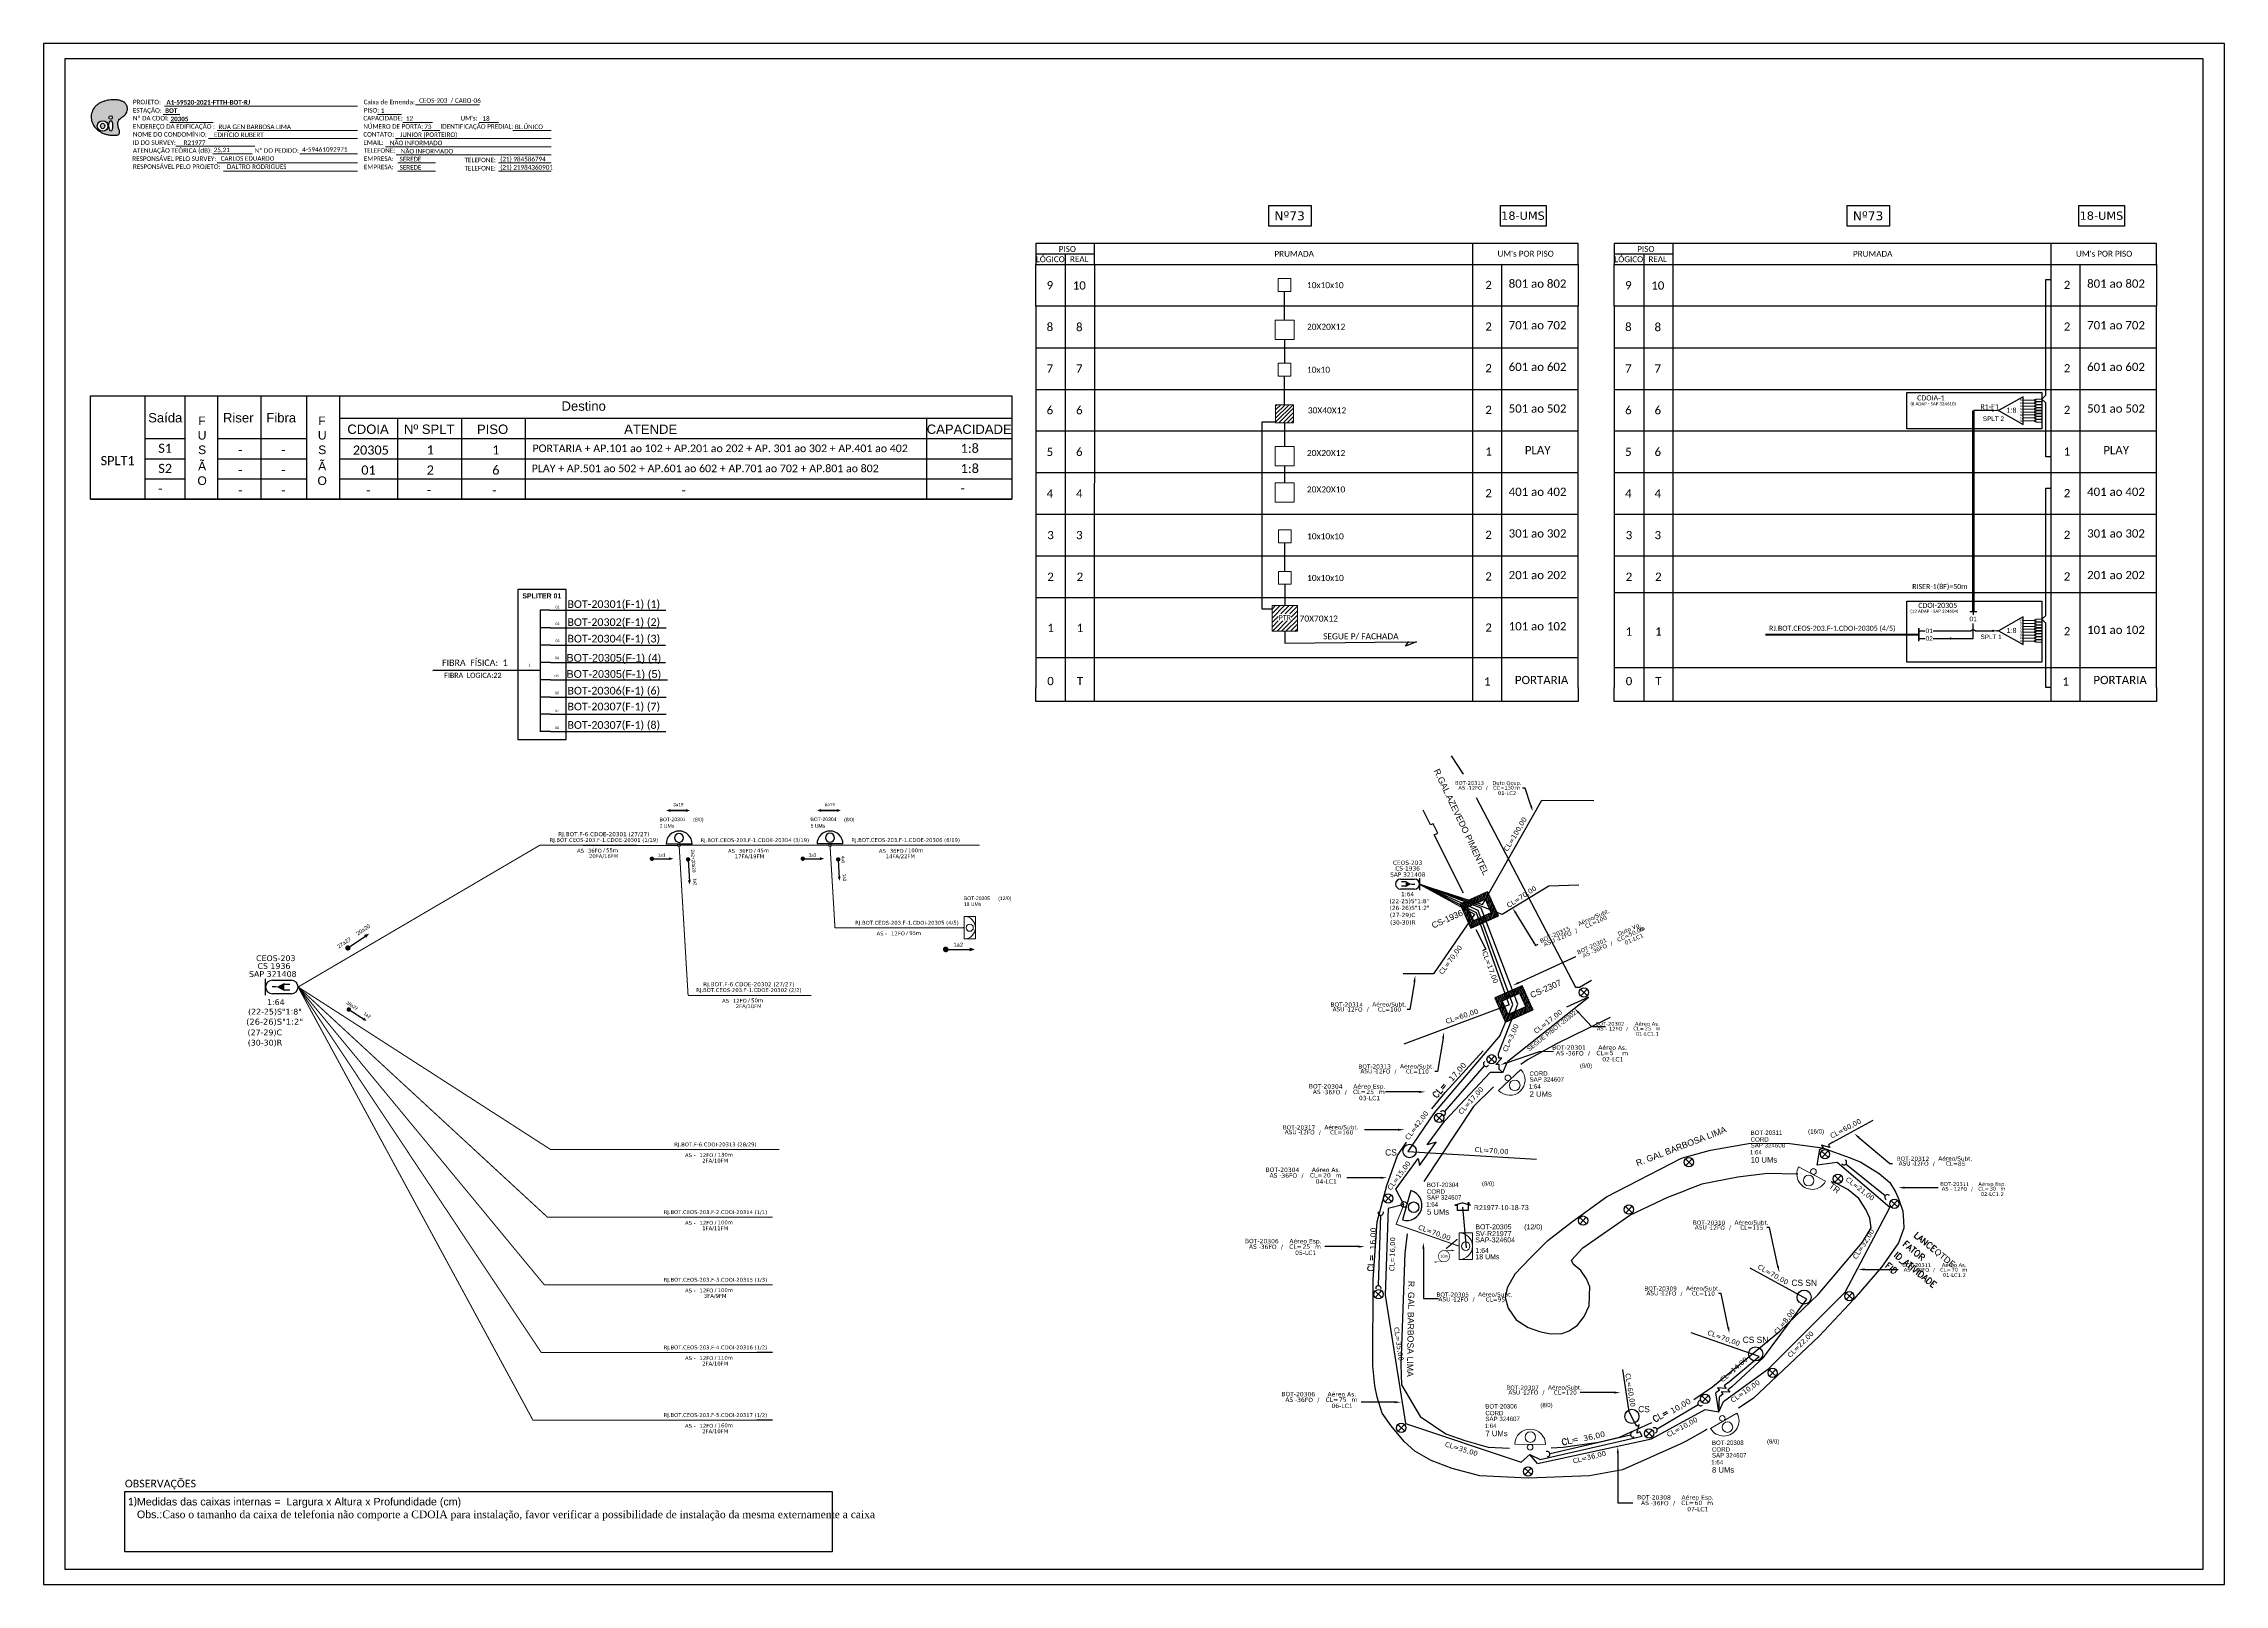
# Paper-space layout 'CDOI-21108' of a CAD drawing. Header units: metres, sheet in millimetres. Extents: x -439 to 402, y -851 to -257.
# The model-space entities are those that its viewports show. They can reach past a viewport. Long polylines and large blocks are cut down to what shows.
import ezdxf
from ezdxf import colors
from ezdxf.entities.mleader import LeaderData, LeaderLine
from ezdxf.enums import TextEntityAlignment as Align
from ezdxf.math import Vec2, Vec3

# ---------------------------------------------------------------- set-up
doc = ezdxf.new("R2010")
doc.units = ezdxf.units.M
for name, color, linetype in [('10.1-Caixas Subterrâneas', 5, 'Continuous'), ('20.4-CEOS', 1, 'Continuous'), ('CAP a instalar', 1, 'Continuous'), ('CAP_A_INSTALAR', 1, 'Continuous'), ('CD a instalar', 1, 'Continuous'), ('CELULAS_GPON', 7, 'Continuous'), ('CS', 5, 'Continuous'), ('Folga', 1, 'Continuous'), ('label_cabos', 7, 'Continuous'), ('Legenda', 1, 'Continuous'), ('LOGRADOURO', 5, 'Continuous'), ('Meio Fio', 7, 'Continuous'), ('SETA', 7, 'Continuous'), ('Subida Lateral', 5, 'Continuous'), ('texto', 255, 'Continuous'), ('UNIFILAR', 7, 'Continuous')]:
    doc.layers.add(name, color=color, linetype=linetype)
for name, color, linetype, lineweight in [("20.0-LEGENDA DOS CDO'S", 1, 'Continuous', 0), ('20.1-CDO_INTERIOR', 1, 'Continuous', 0), ('20.2-CDO_POSTE', 1, 'Continuous', 5), ('20.6-CORDOALHA_SUPORTE', 7, 'Continuous', 25), ('40.1-ETIQUETAS', 1, 'Continuous', 20)]:
    doc.layers.add(name, color=color, linetype=linetype, lineweight=lineweight)
doc.layers.add('EXTRA', color=50, linetype='Continuous', plot=False)
doc.styles.add('ARIAL', font='arial.ttf')
doc.styles.add('DIGICADE', font='arial.ttf')
doc.styles.add('ROMANS', font='romans.shx')
doc.styles.add('siredit', font='verdana.ttf')
doc.styles.add('WMF-Calibri0', font='calibri.ttf')
doc.styles.add('WMF-Calibri1', font='calibrib.ttf')
doc.linetypes.add('FENCELINE1', pattern='A,0.25,-0.1,[133,ltypeshp.shx,S=0.1,R=0,X=-0.1,Y=0],-0.1,1', length=1.45)

# ---------------------------------------------------------------- blocks, each defined once
blk = doc.blocks.new('OI')
h = blk.add_hatch(color=40)
edge = h.paths.add_edge_path()
edge.add_spline(control_points=[(4.35, -0.67), (3.92, -0.99), (3.26, -1.5), (2.81, -2.59), (2.9, -3.5), (3.06, -4.27), (3.31, -4.85), (3.37, -5.39), (3.4, -5.88), (3.2, -6.4), (2.54, -6.61), (1.65, -6.63), (0.55, -6.67), (-0.56, -6.42), (-1.61, -6.14), (-2.77, -5.61), (-3.92, -4.77), (-4.89, -3.7), (-5.34, -2.65), (-5.6, -1.94), (-5.85, -0.96), (-5.71, 0.47), (-5.1, 2.02), (-4.14, 3.02), (-3.3, 3.61), (-2.37, 4.16), (-1.36, 4.44), (-0.56, 4.7), (0.79, 4.85), (2.24, 4.97), (3.79, 4.57), (4.67, 4.21), (5.44, 3.65), (5.76, 2.99), (6.03, 2.21), (6.01, 1.46), (5.72, 0.64), (5.31, 0.08), (4.88, -0.38), (4.51, -0.55), (4.35, -0.67)], knot_values=[0, 0, 0, 0, 1.60434, 2.417191, 3.427595, 4.282808, 4.776746, 5.304182, 5.888771, 6.258406, 6.858137, 7.79129, 8.986195, 10.124242, 11.187857, 12.242908, 13.953784, 15.414161, 16.515391, 17.349188, 17.675853, 19.552021, 21.515531, 22.568638, 23.63245, 24.621084, 25.782718, 26.745347, 27.142653, 29.870543, 31.004649, 31.921532, 32.709589, 33.801391, 34.042471, 35.192333, 35.971461, 36.628871, 37.254359, 37.836911, 37.836911, 37.836911, 37.836911], degree=3, periodic=0)
h.paths.add_polyline_path([(1.13, -0.87, -1), (-0.04, -0.87, -1)], flags=16)
edge = h.paths.add_edge_path(flags=16)
edge.add_ellipse((0.56, -3.59), major_axis=(-0.02, 1.71), ratio=0.361305, start_angle=0, end_angle=360)
h.paths.add_polyline_path([(-0.36, -3.62, -1), (-3.8, -3.62, -1)], flags=16)
edge = h.paths.add_edge_path(flags=0)
edge.add_ellipse((-2.08, -3.62), major_axis=(0, 0.885), ratio=0.758294, start_angle=0, end_angle=360)
at = {"color": 40}
for centre, radius in [((-2.08, -3.62), 1.72), ((0.54, -0.87), 0.587)]:
    blk.add_circle(centre, radius, dxfattribs=at)
blk.add_ellipse((-2.08, -3.62), major_axis=(0, 0.885), ratio=0.758294, start_param=-3.141592653589792, end_param=3.141592653589792, dxfattribs=at)
blk.add_ellipse((0.56, -3.59), major_axis=(-0.02, 1.71), ratio=0.361305, dxfattribs=at)
at = {"color": 40, "start_tangent": (-0.800898, -0.598801), "end_tangent": (-0.800898, -0.598801)}
blk.add_spline([(4.35, -0.67), (3.2, -1.78), (2.9, -2.54), (2.92, -3.55), (3.12, -4.38), (3.28, -4.85), (3.37, -5.37), (3.35, -5.95), (3.2, -6.29), (2.66, -6.55), (1.73, -6.63), (0.54, -6.62), (-0.58, -6.41), (-1.6, -6.11), (-2.56, -5.67), (-3.95, -4.67), (-4.89, -3.56), (-5.37, -2.56), (-5.64, -1.78), (-5.72, -1.46), (-5.63, 0.42), (-4.84, 2.22), (-4.13, 2.99), (-3.27, 3.62), (-2.4, 4.09), (-1.3, 4.47), (-0.37, 4.72), (0.02, 4.77), (2.75, 4.8), (3.85, 4.53), (4.69, 4.16), (5.31, 3.68), (5.85, 2.73), (5.93, 2.5), (5.94, 1.35), (5.67, 0.62), (5.29, 0.08), (4.84, -0.36), (4.35, -0.67)], degree=3, dxfattribs=at)
blk = doc.blocks.new('A$C07E14978')
at = {"layer": 'Folga', "color": 0, "const_width": 0.137}
for points in [[(2.23, 0.28), (0.03, 0.28), (0.47, 0.06)], [(2.23, 2.92), (4.42, 2.92), (3.98, 3.13)]]:
    blk.add_lwpolyline(points, dxfattribs=at)
at = {"layer": 'Folga', "color": 0, "const_width": 0.146}
blk.add_lwpolyline([(2.23, 2.92, 1.000012), (2.23, 0.28, 0.999978)], format="xyb", close=True, dxfattribs=at)
at = {"layer": 'Folga', "color": 0}
blk.add_text('10m', height=0.659, dxfattribs=at).set_placement((1.38, 1.27))
blk = doc.blocks.new('SPLT_1-8_SC-APC')
at = {"color": 1, "lineweight": 0}
blk.add_lwpolyline([(-17.04, -7.55), (-19.26, -7.55)], dxfattribs=at)
at = {"color": 1}
blk.add_lwpolyline([(-7.37, -2.1), (-17.04, -7.55), (-7.37, -13), (-7.37, -2.1)], dxfattribs=at)
at = {"color": 3, "lineweight": 0}
for points in [[(-2.99, -3.51), (-7.37, -3.51)], [(-7.37, -4.66), (-2.99, -4.66)], [(-7.37, -5.82), (-2.99, -5.82)], [(-7.37, -6.97), (-2.99, -6.97)], [(-7.37, -8.12), (-2.99, -8.12)], [(-2.41, -3.02), (-2.41, -4)], [(-2.41, -3.02), (0, -3.02)], [(-2.41, -4), (0, -4)], [(-2.41, -4.17), (-2.41, -5.16)], [(-2.41, -4.17), (0, -4.17)], [(-2.41, -5.16), (0, -5.16)], [(-2.41, -5.32), (-2.41, -6.31)], [(-2.41, -5.32), (0, -5.32)], [(-2.41, -6.31), (0, -6.31)], [(-2.41, -6.48), (-2.41, -7.46)], [(-2.41, -6.48), (0, -6.48)], [(-2.41, -7.46), (0, -7.46)], [(-2.41, -7.63), (-2.41, -8.62)], [(-2.41, -7.63), (0, -7.63)], [(-7.37, -9.28), (-2.99, -9.28)], [(-7.37, -10.43), (-2.99, -10.43)], [(-7.37, -11.58), (-2.99, -11.58)], [(-2.41, -8.62), (0, -8.62)], [(-2.41, -8.78), (-2.41, -9.77)], [(-2.41, -8.78), (0, -8.78)], [(-2.41, -9.77), (0, -9.77)], [(-2.41, -9.94), (-2.41, -10.92)], [(-2.41, -9.94), (0, -9.94)], [(-2.41, -10.92), (0, -10.92)], [(-2.41, -11.09), (-2.41, -12.08)], [(-2.41, -11.09), (0, -11.09)], [(-2.41, -12.08), (0, -12.08)]]:
    blk.add_lwpolyline(points, dxfattribs=at)
for points in [[(-2.99, -3.22), (-2.41, -3.22), (-2.41, -3.8), (-2.99, -3.8)], [(-2.99, -4.38), (-2.41, -4.38), (-2.41, -4.95), (-2.99, -4.95)], [(-2.99, -5.53), (-2.41, -5.53), (-2.41, -6.1), (-2.99, -6.1)], [(-2.99, -6.68), (-2.41, -6.68), (-2.41, -7.26), (-2.99, -7.26)], [(-2.99, -7.84), (-2.41, -7.84), (-2.41, -8.41), (-2.99, -8.41)], [(-2.99, -8.99), (-2.41, -8.99), (-2.41, -9.56), (-2.99, -9.56)], [(-2.99, -10.14), (-2.41, -10.14), (-2.41, -10.72), (-2.99, -10.72)], [(-2.99, -11.3), (-2.41, -11.3), (-2.41, -11.87), (-2.99, -11.87)]]:
    blk.add_lwpolyline(points, close=True, dxfattribs=at)
at = {"color": 1, "style": 'ARIAL'}
for s, height, p in [('1:8', 2, (-13.91, -8.4)), ('S1', 0.75, (-8.74, -3.78)), ('S2', 0.75, (-8.74, -4.97)), ('S3', 0.75, (-8.74, -6.18)), ('S4', 0.75, (-8.74, -7.36)), ('S5', 0.75, (-8.74, -8.57)), ('S6', 0.75, (-8.74, -9.69)), ('S7', 0.75, (-8.74, -10.78)), ('S8', 0.75, (-8.74, -11.9))]:
    blk.add_text(s, height=height, dxfattribs=at).set_placement(p)
blk = doc.blocks.new('SPLITTER_')
blk.add_point((0, 0))
at = {"style": 'ARIAL', "flags": 4}
blk.add_attdef('SPLT', (0, -3.26), '', height=1.5, dxfattribs=at)
blk = doc.blocks.new('SPLITTER FUTURO')
blk.add_point((0, 0))
at = {"style": 'ARIAL', "text_generation_flag": 6, "flags": 4}
for tag, p, height in [('SPLT', (-6.22, -4.1), 1.5), ('INSTAL.', (-6.25, -6.09), 1.25)]:
    blk.add_attdef(tag, p, '', height=height, rotation=180, dxfattribs=at)
blk = doc.blocks.new('CDOI_INT')
at = {"layer": '20.1-CDO_INTERIOR', "color": 0, "lineweight": 18}
blk.add_lwpolyline([(4.25, -4.25), (4.25, 4.25), (0, 4.25), (0, -4.25)], close=True, dxfattribs=at)
blk.add_circle((2.12, 0), 1.36, dxfattribs=at)
blk.add_arc((0, 0), 4.25, 270, 90, dxfattribs=at)
at = {"layer": "20.0-LEGENDA DOS CDO'S", "color": 0, "style": 'ARIAL'}
for tag, p in [('CDO_N', (-0.08, 10.38)), ('SURVEY', (-0.08, 8.2)), ('SPLITER_1', (21.18, 10.38)), ('SPLITER_2', (21.19, 8.68)), ('SAP', (-0.08, 6.23)), ('1:XX', (5.94, -2.22)), ('UMS', (5.94, -4.24))]:
    blk.add_attdef(tag, p, '', height=1.36, dxfattribs=at)
blk.add_attdef('FIBRAS_UTILIZADAS', text='', height=1.36, dxfattribs=at).set_placement((15.34, 10.38), align=Align.CENTER)
blk = doc.blocks.new('ETIQUETA_RS5F')
at = {"layer": '40.1-ETIQUETAS', "color": 0, "style": 'siredit'}
blk.add_text('/', height=1.5, dxfattribs=at).set_placement((1.58, -1.95), align=Align.MIDDLE_RIGHT)
for tag, p in [('ETIQUETA_R_SECUNDARIA', (1.21, 2.1)), ('ETIQUETA_R_PRIMARIA', (1.21, 4.1)), ('F_ATIVAS/F_MORTAS', (1.14, -4.24))]:
    blk.add_attdef(tag, text='', height=1.5, dxfattribs=at).set_placement(p, align=Align.MIDDLE_CENTER)
for tag, p in [('TIPO_CABO', (-6.58, -2.12)), ('CAP_CABO', (0.4, -2.09))]:
    blk.add_attdef(tag, text='', height=1.5, dxfattribs=at).set_placement(p, align=Align.MIDDLE_RIGHT)
for tag, p in [('FUSÃO_1', (0.85, -8.39)), ('FUSÃO_2', (0.85, -10.6)), ('FUSÃO_3', (0.85, -12.93)), ('FUSÃO_4', (0.85, -15.14)), ('FUSÃO_5', (0.85, -17.16))]:
    blk.add_attdef(tag, text='', height=1.5, dxfattribs=at).set_placement(p, align=Align.CENTER)
blk.add_attdef('METROS', text='', height=1.5, dxfattribs=at).set_placement((2.14, -1.95), align=Align.MIDDLE_LEFT)
blk = doc.blocks.new('CDOE-TEXTO PADRÃO')
at = {"layer": "20.0-LEGENDA DOS CDO'S", "color": 0, "style": 'ARIAL'}
for tag, p in [('CDO_N', (0.5, 7.4)), ('CORDOALHA', (0.5, 4.3)), ('SAP', (0.5, 1.7)), ('SPLITER_1', (0.6, -0.9)), ('SPLITER_2', (0.6, -3.5)), ('(XX-XX_F)S', (0.5, -8.3)), ('(XX-XX_L)S', (0.5, -10.8)), ('UMS', (0.5, -13.1))]:
    blk.add_attdef(tag, p, '', height=1.7, rotation=0.118, dxfattribs=at)
blk.add_attdef('FIBRAS_UTILIZADAS', text='', height=1.7, rotation=0.118, dxfattribs=at).set_placement((19.8, 7.4), align=Align.CENTER)
blk = doc.blocks.new('*U82')
at = {"layer": '20.4-CEOS', "color": 7, "style": 'siredit'}
blk.add_attdef('FIBRAS_SPLITTER', (0, 0), '', height=1.01, dxfattribs=at)
for tag, p, flags in [('QTDE', (0, -4.11), 1), ('ID_ATIVIDADE', (0, -1.48), 3), ('FATOR', (0, -2.79), 1), ('FID', (0, -5.42), 1)]:
    blk.add_attdef(tag, p, '', height=1.01, dxfattribs=dict(at, flags=flags))
blk = doc.blocks.new('SETA1')
at = {"const_width": 1.1}
blk.add_lwpolyline([(-5.28, 0, 1), (-4.18, 0, 1)], format="xyb", close=True, dxfattribs=at)
at = {"layer": 'SETA'}
blk.add_lwpolyline([(-4.73, 0), (4.73, 0)], dxfattribs=at)
blk.add_solid([(4.73, 0.73), (6.74, 0), (4.73, -0.73)], dxfattribs=at)
blk = doc.blocks.new('CDOE_CT_POST_DESENHO')
at = {"color": 0}
blk.add_line((2.14, 0.39), (-2.11, 0.39), dxfattribs=at)
for centre, radius in [((0.01, 1.4), 0.733), ((0.01, 0), 0.393)]:
    blk.add_circle(centre, radius, dxfattribs=at)
blk.add_arc((0.01, 0.39), 2.12, 0, 180, dxfattribs=at)
blk = doc.blocks.new('*U104')
at = {"layer": '20.4-CEOS', "color": 7, "style": 'siredit'}
for tag, p in [('FIBRAS_SPLITTER', (0, 0)), ('FIBRAS_TOP_C', (0, -4.13)), ('RESERVA_FINAIS', (0, -5.46))]:
    blk.add_attdef(tag, p, '', height=1.01, dxfattribs=at)
for tag, p, flags in [('QTDE', (0, -9.4), 1), ('ID_ATIVIDADE', (0, -6.77), 3), ('FATOR', (0, -8.09), 1), ('FID', (0, -10.71), 1)]:
    blk.add_attdef(tag, p, '', height=1.01, dxfattribs=dict(at, flags=flags))
blk = doc.blocks.new('*U95')
at = {"layer": '20.4-CEOS', "color": 7, "style": 'siredit'}
blk.add_attdef('FIBRAS_SPLITTER', (0, 0), '', height=1.01, dxfattribs=at)
for tag, p, flags in [('QTDE', (0, -4.11), 1), ('ID_ATIVIDADE', (0, -1.48), 3), ('FATOR', (0, -2.79), 1), ('FID', (0, -5.42), 1)]:
    blk.add_attdef(tag, p, '', height=1.01, dxfattribs=dict(at, flags=flags))
blk = doc.blocks.new('*X73')
at = {"color": 0, "linetype": 'Continuous'}
for p, q in [((-1.25, 0.34099), (-0.49099, 1.1)), ((-1.25, 0.517767), (-0.667767, 1.1)), ((-1.25, 0.694544), (-0.844544, 1.1)), ((-1.25, 0.87132), (-1.02132, 1.1)), ((-1.25, 1.048097), (-1.198097, 1.1)), ((-1.25, 0.164214), (-0.8035, 0.610714)), ((-1.25, -0.012563), (-0.8035, 0.433937)), ((-1.25, -0.18934), (-0.8035, 0.25716)), ((-1.25, -0.366117), (-0.8035, 0.080383)), ((-0.789214, 0.625), (-0.314214, 1.1)), ((-0.612437, 0.625), (-0.137437, 1.1)), ((-0.43566, 0.625), (0.03934, 1.1)), ((-0.258883, 0.625), (0.216117, 1.1)), ((-0.082107, 0.625), (0.392893, 1.1)), ((0.09467, 0.625), (0.56967, 1.1)), ((0.271447, 0.625), (0.746447, 1.1)), ((0.448223, 0.625), (0.923223, 1.1)), ((0.625, 0.625), (1.1, 1.1)), ((0.801777, 0.625), (1.25, 1.073223)), ((0.8035, 0.449947), (1.25, 0.896447)), ((0.8035, 0.27317), (1.25, 0.71967)), ((0.8035, 0.096393), (1.25, 0.542893)), ((0.8035, -0.080383), (1.25, 0.366117)), ((0.8035, -0.25716), (1.25, 0.18934)), ((0.8035, -0.433937), (1.25, 0.012563)), ((-1.25, -0.542893), (-0.8035, -0.096393)), ((-1.25, -0.71967), (-0.8035, -0.27317)), ((-1.25, -0.896447), (-0.8035, -0.449947)), ((-1.25, -1.073223), (-0.801777, -0.625)), ((-1.1, -1.1), (-0.625, -0.625)), ((-0.923223, -1.1), (-0.448223, -0.625)), ((-0.746447, -1.1), (-0.271447, -0.625)), ((-0.56967, -1.1), (-0.09467, -0.625)), ((-0.392893, -1.1), (0.082107, -0.625)), ((-0.216117, -1.1), (0.258883, -0.625)), ((-0.03934, -1.1), (0.43566, -0.625)), ((0.137437, -1.1), (0.612437, -0.625)), ((0.314214, -1.1), (0.789214, -0.625)), ((0.49099, -1.1), (1.25, -0.34099)), ((0.667767, -1.1), (1.25, -0.517767)), ((0.8035, -0.610714), (1.25, -0.164214)), ((0.844544, -1.1), (1.25, -0.694544)), ((1.02132, -1.1), (1.25, -0.87132)), ((1.198097, -1.1), (1.25, -1.048097))]:
    blk.add_line(p, q, dxfattribs=at)
blk = doc.blocks.new('MANHOLE_MQ')
at = {"color": 0, "linetype": 'Continuous'}
for p, q in [((0.00000623, 0.00000569), (-0.00000627, 0.00000569)), ((-0.00000627, 0.00000569), (-0.00000627, -0.00000531)), ((-0.00000404, 0.00000331), (0.00000399, 0.00000331)), ((-0.00000404, -0.00000294), (-0.00000404, 0.00000331)), ((0.00000399, 0.00000331), (0.00000399, -0.00000294)), ((0.00000623, -0.00000531), (0.00000623, 0.00000569)), ((-0.00000627, -0.00000531), (0.00000623, -0.00000531)), ((0.00000399, -0.00000294), (-0.00000404, -0.00000294)), ((0.00000399, -0.00000294), (0.00000399, -0.00000294))]:
    blk.add_line(p, q, dxfattribs=at)
at = {"color": 0, "linetype": 'Continuous', "xscale": 5e-06, "yscale": 5e-06, "zscale": 1e-05}
blk.add_blockref('*X73', (-0.00000002, 0.00000019), dxfattribs=at)
blk = doc.blocks.new('Inst CDOE-8 CAIXA DIST OPT CDOE 48F_8D C_SPL OPTAP')
at = {"layer": "20.0-LEGENDA DOS CDO'S", "color": 0, "style": 'ARIAL'}
for tag, p, height in [('CORDOALHA', (0.12, 4.02), 0.8), ('FID', (0.12, 5.25), 0.8), ('1:XX', (-0.01, 1.7), 0.8), ('SAP', (0.12, 2.96), 0.8), ('UMS', (0.14, 0.22), 1)]:
    blk.add_attdef(tag, p, '', height=height, rotation=0.118, dxfattribs=at)
at = {"layer": "20.0-LEGENDA DOS CDO'S", "color": 0}
for tag, p, style, flags in [('ID_ATIVIDADE', (0.12, 6.47), 'ARIAL', 3), ('FATOR', (7.92, 6.47), 'ARIAL', 1), ('QTDE', (0.23, -0.97), 'DIGICADE', 3)]:
    blk.add_attdef(tag, p, '', height=0.8, rotation=0.118, dxfattribs=dict(at, style=style, flags=flags))
at = {"layer": "20.0-LEGENDA DOS CDO'S", "color": 0, "style": 'ARIAL'}
blk.add_attdef('FIBRAS_UTILIZADAS', text='', height=0.8, rotation=0.118, dxfattribs=at).set_placement((13.48, 5.26), align=Align.CENTER)
blk = doc.blocks.new('Inst CDOE-16 CAIXA DIST OPT CDOE 48F_16D C_SPL_2_1_8')
at = {"layer": "20.0-LEGENDA DOS CDO'S", "color": 0, "style": 'ARIAL'}
for tag, p, height in [('CORDOALHA', (0.12, 4.02), 0.8), ('FID', (0.12, 5.25), 0.8), ('1:XX', (-0.01, 1.7), 0.8), ('SAP', (0.12, 2.96), 0.8), ('UMS', (0.14, 0.22), 1)]:
    blk.add_attdef(tag, p, '', height=height, rotation=0.118, dxfattribs=at)
at = {"layer": "20.0-LEGENDA DOS CDO'S", "color": 0}
for tag, p, style, flags in [('ID_ATIVIDADE', (0.12, 6.47), 'ARIAL', 3), ('FATOR', (7.92, 6.47), 'ARIAL', 1), ('QTDE', (0.1, -1.17), 'DIGICADE', 3)]:
    blk.add_attdef(tag, p, '', height=0.8, rotation=0.118, dxfattribs=dict(at, style=style, flags=flags))
at = {"layer": "20.0-LEGENDA DOS CDO'S", "color": 0, "style": 'ARIAL'}
blk.add_attdef('FIBRAS_UTILIZADAS', text='', height=0.8, rotation=0.118, dxfattribs=at).set_placement((13.48, 5.26), align=Align.CENTER)
blk = doc.blocks.new('Inst CB DT VG CFOA-SM-AS-80-TS-36')
at = {"layer": 'label_cabos', "color": 0, "style": 'siredit'}
for tag, flags, p in [('ID_ATIVIDADE', 3, (1.31, 2.67)), ('FATOR', 1, (11.56, 2.55))]:
    blk.add_attdef(tag, text='', height=1, rotation=359.69, dxfattribs=dict(at, flags=flags)).set_placement(p, align=Align.MIDDLE_CENTER)
for tag, p in [('TIPO_CABO', (1.76, 0)), ('DESTINO_CABO', (3.13, 1.26)), ('CABO', (4.69, -0.05)), ('/', (7.71, -0.05)), ('LANCE', (10.91, 0)), ('TIPO_CABO', (13.11, 1.24)), ('UND', (15.96, 0)), ('FID', (13.15, -1.41))]:
    blk.add_attdef(tag, text='', height=1, rotation=359.69, dxfattribs=at).set_placement(p, align=Align.MIDDLE_CENTER)
blk.add_attdef('QTDE', (12.43, -0.47), '', height=1, rotation=359.69, dxfattribs=at)
blk = doc.blocks.new('Inst CB AS CFOA-SM-AS-80-TS-36')
at = {"layer": 'label_cabos', "color": 0, "style": 'siredit'}
for tag, flags, p in [('ID_ATIVIDADE', 3, (1.31, 2.67)), ('FATOR', 1, (11.56, 2.55))]:
    blk.add_attdef(tag, text='', height=1, rotation=359.69, dxfattribs=dict(at, flags=flags)).set_placement(p, align=Align.MIDDLE_CENTER)
for tag, p in [('TIPO_CABO', (1.76, 0)), ('DESTINO_CABO', (3.13, 1.26)), ('CABO', (4.69, -0.05)), ('/', (7.71, -0.05)), ('LANCE', (10.81, 0)), ('TIPO_CABO', (13.11, 1.24)), ('UND', (15.96, 0)), ('FID', (13.15, -1.41))]:
    blk.add_attdef(tag, text='', height=1, rotation=359.69, dxfattribs=at).set_placement(p, align=Align.MIDDLE_CENTER)
blk.add_attdef('QTDE', (12.43, -0.47), '', height=1, rotation=359.69, dxfattribs=at)
blk = doc.blocks.new('Inst CB ESP CFOA-SM-AS-80-TS-36')
at = {"layer": 'label_cabos', "color": 0, "style": 'siredit'}
for tag, flags, p in [('ID_ATIVIDADE', 3, (1.31, 2.67)), ('FATOR', 1, (11.56, 2.55))]:
    blk.add_attdef(tag, text='', height=1, rotation=359.69, dxfattribs=dict(at, flags=flags)).set_placement(p, align=Align.MIDDLE_CENTER)
for tag, p in [('TIPO_CABO', (1.76, 0)), ('DESTINO_CABO', (3.13, 1.26)), ('CABO', (4.69, -0.05)), ('/', (7.71, -0.05)), ('LANCE', (10.81, 0)), ('TIPO_CABO', (13.11, 1.24)), ('UND', (15.96, 0)), ('FID', (13.15, -1.41))]:
    blk.add_attdef(tag, text='', height=1, rotation=359.69, dxfattribs=at).set_placement(p, align=Align.MIDDLE_CENTER)
blk.add_attdef('QTDE', (12.43, -0.47), '', height=1, rotation=359.69, dxfattribs=at)
blk = doc.blocks.new('Inst CB AS CFOA-SM-AS-120-S-12 A')
at = {"layer": 'label_cabos', "color": 0, "style": 'siredit'}
for tag, flags, p in [('ID_ATIVIDADE', 3, (1.31, 2.67)), ('FATOR', 1, (11.56, 2.55))]:
    blk.add_attdef(tag, text='', height=1, rotation=359.69001, dxfattribs=dict(at, flags=flags)).set_placement(p, align=Align.MIDDLE_CENTER)
for tag, p in [('TIPO_CABO', (1.26, 0)), ('DESTINO_CABO', (3.13, 1.26)), ('CABO', (4.69, -0.05)), ('/', (7.71, -0.05)), ('LANCE', (10.81, 0)), ('TIPO_CABO', (13.11, 1.24)), ('UND', (15.96, 0)), ('FID', (13.15, -1.41))]:
    blk.add_attdef(tag, text='', height=1, rotation=359.69001, dxfattribs=at).set_placement(p, align=Align.MIDDLE_CENTER)
blk.add_attdef('QTDE', (12.43, -0.47), '', height=1, rotation=359.69001, dxfattribs=at)
blk = doc.blocks.new('LEGENDA DOS CABOS')
at = {"layer": 'EXTRA', "color": 0, "style": 'siredit'}
for tag, p in [('ID', (4.6, 0.97)), ('XX', (9.03, 0.97))]:
    blk.add_attdef(tag, text='', height=0.48, rotation=359.69, dxfattribs=at).set_placement(p, align=Align.MIDDLE_CENTER)
at = {"layer": 'Legenda', "color": 0, "style": 'siredit'}
for tag, p in [('TIPO_CABO', (1.31, 0)), ('CABO', (4.69, -0.05)), ('/', (6.81, -0.05)), ('METROS', (10.03, -0.05))]:
    blk.add_attdef(tag, text='', height=0.8, rotation=359.69, dxfattribs=at).set_placement(p, align=Align.MIDDLE_CENTER)
blk = doc.blocks.new('Inst CB ESP CFOA-SM-AS-120-S-12 A')
at = {"layer": 'label_cabos', "color": 0, "style": 'siredit'}
for tag, flags, p in [('ID_ATIVIDADE', 3, (1.31, 2.67)), ('FATOR', 1, (11.56, 2.55))]:
    blk.add_attdef(tag, text='', height=1, rotation=359.69001, dxfattribs=dict(at, flags=flags)).set_placement(p, align=Align.MIDDLE_CENTER)
for tag, p in [('TIPO_CABO', (1.26, 0)), ('DESTINO_CABO', (3.13, 1.26)), ('CABO', (4.69, -0.05)), ('/', (7.71, -0.05)), ('LANCE', (10.81, 0)), ('TIPO_CABO', (13.11, 1.24)), ('UND', (15.96, 0)), ('FID', (13.15, -1.41))]:
    blk.add_attdef(tag, text='', height=1, rotation=359.69001, dxfattribs=at).set_placement(p, align=Align.MIDDLE_CENTER)
blk.add_attdef('QTDE', (12.43, -0.47), '', height=1, rotation=359.69001, dxfattribs=at)
blk = doc.blocks.new('Inst CB DT OCUP CFOA-SM-AS-80-TS-24')
at = {"layer": 'label_cabos', "color": 0, "style": 'siredit'}
for tag, flags, p in [('ID_ATIVIDADE', 3, (1.31, 2.67)), ('FATOR', 1, (11.56, 2.55))]:
    blk.add_attdef(tag, text='', height=1, rotation=359.69001, dxfattribs=dict(at, flags=flags)).set_placement(p, align=Align.MIDDLE_CENTER)
for tag, p in [('TIPO_CABO', (1.76, 0)), ('DESTINO_CABO', (3.13, 1.26)), ('CABO', (4.69, -0.05)), ('/', (7.71, -0.05)), ('LANCE', (10.91, 0)), ('TIPO_CABO', (13.11, 1.24)), ('UND', (15.96, 0)), ('FID', (13.15, -1.41))]:
    blk.add_attdef(tag, text='', height=1, rotation=359.69001, dxfattribs=at).set_placement(p, align=Align.MIDDLE_CENTER)
blk.add_attdef('QTDE', (12.43, -0.47), '', height=1, rotation=359.69001, dxfattribs=at)

msp = doc.modelspace()

# ---------------------------------------------------------------- hatches: boundary and pattern name
h = msp.add_hatch(color=3)
h.dxf.hatch_style = 1
edge = h.paths.add_edge_path()
edge.add_arc((-527.68, -44.16), 0.242, 0, 360)
h = msp.add_hatch()
h.set_pattern_fill('ANSI31', color=1, scale=10, style=0)
h.set_pattern_definition([(45, (-1424.7021, -516.4767), (-0.8838835, 0.8838835), [])])
h.paths.add_polyline_path([(-811.23, -130.9), (-801.32, -130.9), (-801.32, -120.86), (-811.23, -120.86)])
h.paths.add_polyline_path([(-808.8, -126.86), (-803.76, -126.86), (-803.76, -124.13), (-808.8, -124.13)], flags=16)
h = msp.add_hatch(color=3)
h.dxf.hatch_style = 1
edge = h.paths.add_edge_path()
edge.add_arc((-544.34, -133.81), 0.256, 0, 360)
h = msp.add_hatch(color=3)
h.dxf.hatch_style = 1
edge = h.paths.add_edge_path()
edge.add_arc((-527.71, -130.77), 0.256, 0, 360)

# ---------------------------------------------------------------- linework, layer by layer
at = {"color": 7}
for p, q in [((-904.19, -3.07), (-904.19, -153.11)), ((-690.88, -153.11), (-690.88, -3.07)), ((-676.64, -3.07), (-676.65, -153.11)), ((-463.33, -153.11), (-463.33, -3.07)), ((-904.19, -158.52), (-904.19, -153.11)), ((-690.88, -153.11), (-690.88, -158.52)), ((-676.65, -158.52), (-676.65, -153.11)), ((-463.33, -153.11), (-463.33, -158.52)), ((-690.88, -158.52), (-904.19, -158.52)), ((-463.33, -158.52), (-676.65, -158.52))]:
    msp.add_line(p, q, dxfattribs=at)
for p, q in [((-1275.99, -38.39), (-913.61, -38.39)), ((-1275.99, -78.96), (-1275.99, -38.39)), ((-1254.67, -38.39), (-1254.67, -78.96)), ((-1238.91, -38.39), (-1238.91, -78.96)), ((-1225.96, -78.96), (-1225.96, -38.39)), ((-1209.05, -38.39), (-1209.05, -78.96)), ((-1191.03, -38.39), (-1191.03, -78.96)), ((-1178.07, -38.39), (-1178.07, -78.96)), ((-913.61, -38.39), (-913.61, -78.96)), ((-1178.07, -47.21), (-913.61, -47.21)), ((-1155.26, -47.21), (-1155.26, -78.96)), ((-1130.11, -47.21), (-1130.11, -78.96)), ((-1105.02, -47.21), (-1105.02, -78.96)), ((-947.19, -47.21), (-947.19, -78.96)), ((-1254.67, -55.15), (-1238.91, -55.15)), ((-1225.96, -55.15), (-1191.03, -55.15)), ((-1178.07, -55.15), (-913.61, -55.15)), ((-1254.67, -63.09), (-1238.91, -63.09)), ((-1225.96, -63.09), (-1191.03, -63.09)), ((-1178.07, -63.09), (-913.61, -63.09)), ((-1254.67, -71.02), (-1238.91, -71.02)), ((-1225.96, -71.02), (-1191.03, -71.02)), ((-1178.07, -71.02), (-913.61, -71.02)), ((-1254.67, -78.96), (-1238.91, -78.96)), ((-1225.96, -78.96), (-1191.03, -78.96)), ((-1178.07, -78.96), (-913.61, -78.96)), ((-736.24, -355.69), (-739.31, -356.59)), ((-739.31, -356.59), (-738.35, -356.59)), ((-738.35, -358.79), (-738.35, -356.6)), ((-734.13, -358.79), (-738.35, -358.79)), ((-736.24, -355.69), (-733.16, -356.59)), ((-734.17, -355.56), (-733.85, -355.56)), ((-734.17, -356.28), (-734.17, -355.56)), ((-733.16, -356.59), (-734.13, -356.59)), ((-734.13, -356.59), (-734.13, -358.79)), ((-733.85, -355.56), (-733.85, -356.37))]:
    msp.add_line(p, q)
at = {"color": 1, "linetype": 'Continuous'}
for p, q in [((-809.86, -42.34), (-809.38, -41.86)), ((-809.86, -43.94), (-807.78, -41.86)), ((-809.86, -45.55), (-806.17, -41.86)), ((-809.86, -47.15), (-804.57, -41.86)), ((-809.86, -48.76), (-802.96, -41.86)), ((-808.54, -49.04), (-802.78, -43.28)), ((-806.93, -49.04), (-802.78, -44.89)), ((-805.33, -49.04), (-802.78, -46.49)), ((-803.72, -49.04), (-802.78, -48.1))]:
    msp.add_line(p, q, dxfattribs=at)
at = {"color": 5}
for p, q in [((-527.68, -44.16), (-535.41, -44.16)), ((-756.63, -350.87), (-760, -362.43))]:
    msp.add_line(p, q, dxfattribs=at)
at = {"color": 1}
for p, q in [((-556.91, -129.84), (-556.91, -134.43)), ((-689.94, -271.75), (-687.29, -274.23)), ((-687.37, -271.66), (-689.85, -274.31)), ((-726.23, -298.02), (-723.58, -300.5)), ((-723.66, -297.93), (-726.15, -300.58)), ((-746.85, -321.05), (-744.19, -323.54)), ((-744.28, -320.97), (-746.76, -323.62)), ((-648.61, -338.47), (-645.96, -340.95)), ((-646.05, -338.39), (-648.53, -341.04)), ((-595.08, -335.35), (-592.43, -337.83)), ((-592.51, -335.27), (-594.99, -337.92)), ((-590.02, -345.02), (-587.36, -347.5)), ((-587.45, -344.94), (-589.93, -347.59)), ((-766.92, -352.76), (-764.27, -355.24)), ((-764.35, -352.68), (-766.83, -355.33)), ((-672.22, -357.12), (-669.57, -359.6)), ((-669.65, -357.03), (-672.13, -359.68)), ((-567.78, -354.87), (-565.13, -357.35)), ((-565.21, -354.79), (-567.7, -357.44)), ((-690.24, -361.47), (-687.59, -363.95)), ((-687.67, -361.38), (-690.16, -364.04)), ((-770.72, -390.43), (-768.07, -392.91)), ((-768.16, -390.35), (-770.64, -393)), ((-585.5, -391.17), (-582.85, -393.66)), ((-582.94, -391.09), (-585.42, -393.74)), ((-615.66, -421.35), (-613.01, -423.84)), ((-613.1, -421.27), (-615.58, -423.92)), ((-642.19, -431.55), (-639.53, -434.04)), ((-639.62, -431.47), (-642.1, -434.12)), ((-761.78, -442.94), (-759.13, -445.42)), ((-759.21, -442.85), (-761.7, -445.5)), ((-664.29, -445.19), (-661.64, -447.67)), ((-661.72, -445.1), (-664.2, -447.75)), ((-711.92, -460.1), (-709.27, -462.58)), ((-709.35, -460.01), (-711.83, -462.66))]:
    msp.add_line(p, q, dxfattribs=at)
at = {"color": 0}
for p, q in [((-1262.5, -469.23), (-984.25, -469.23)), ((-1262.5, -492.93), (-1262.5, -469.23)), ((-984.25, -469.23), (-984.25, -492.93)), ((-984.25, -492.93), (-1262.5, -492.93))]:
    msp.add_line(p, q, dxfattribs=at)
msp.add_lwpolyline([(-1286.07, -499.81), (-445.07, -499.81), (-445.07, 94.19), (-1286.07, 94.19)], close=True)
at = {"color": 7, "lineweight": 0}
for points in [[(-1247.47, 72.24), (-1240.92, 72.24)], [(-1246.96, 75.52), (-1170.98, 75.52)], [(-1244.81, 69.17), (-1227.84, 69.17)], [(-1163.19, 72.28), (-1153.71, 72.28)], [(-1153.14, 69.17), (-1141.52, 69.17)], [(-1148.15, 76.01), (-1123.01, 76.01)], [(-1123.2, 69.17), (-1115.53, 69.17)], [(-1229.65, 62.82), (-1170.98, 62.82)], [(-1226.24, 65.93), (-1170.98, 65.93)], [(-1156.02, 62.82), (-1094.8, 62.82)], [(-1145.56, 65.93), (-1138.61, 65.93)], [(-1109.86, 65.93), (-1094.82, 65.93)], [(-1242.49, 59.75), (-1211.44, 59.75)], [(-1227.96, 56.79), (-1212.45, 56.79)], [(-1226.24, 53.23), (-1170.98, 53.23)], [(-1193.73, 56.79), (-1170.96, 56.79)], [(-1160.06, 59.58), (-1094.8, 59.58)], [(-1155.78, 56.34), (-1094.8, 56.34)], [(-1155.17, 53.23), (-1140.37, 53.23)], [(-1115.57, 53.23), (-1094.8, 53.23)], [(-1223.75, 49.99), (-1170.98, 49.99)], [(-1155.17, 49.99), (-1140.37, 49.99)], [(-1115.57, 49.99), (-1094.8, 49.99)]]:
    msp.add_lwpolyline(points, dxfattribs=at)
at = {"color": 2}
for points in [[(-812.57, 36.43), (-795.9, 36.43), (-795.9, 28.32), (-812.57, 28.32)], [(-721.4, 36.43), (-703.48, 36.44), (-703.48, 28.33), (-721.4, 28.32)], [(-585.02, 36.43), (-568.36, 36.43), (-568.36, 28.32), (-585.02, 28.32)], [(-493.85, 36.43), (-475.93, 36.44), (-475.93, 28.33), (-493.85, 28.32)]]:
    msp.add_lwpolyline(points, close=True, dxfattribs=at)
at = {"color": 0}
for points in [[(-690.88, 21.52), (-904.19, 21.52)], [(-904.19, 17.41), (-881.05, 17.41)], [(-463.33, 21.52), (-676.65, 21.52)], [(-676.65, 17.41), (-653.5, 17.41)], [(-904.19, 13.3), (-690.88, 13.3)], [(-676.65, 13.3), (-463.33, 13.3)]]:
    msp.add_lwpolyline(points, dxfattribs=at)
for points in [[(-904.19, 21.52), (-904.19, 13.3)], [(-892.62, 17.41), (-892.62, 13.3)], [(-881.05, 13.3), (-881.05, 21.52)], [(-732.47, 21.52), (-732.47, 13.3)], [(-690.88, 13.3), (-690.88, 21.52)], [(-676.65, 21.52), (-676.65, 13.3)], [(-665.07, 17.41), (-665.07, 13.3)], [(-653.5, 13.3), (-653.5, 21.52)], [(-504.92, 21.52), (-504.92, 13.3)], [(-463.33, 13.3), (-463.33, 21.52)], [(-904.19, 13.3), (-690.88, 13.3)], [(-904.19, 13.3), (-690.88, 13.3)], [(-904.19, 13.3), (-690.88, 13.3)], [(-904.19, 13.3), (-690.88, 13.3)], [(-904.19, 13.3), (-690.88, 13.3)], [(-904.19, 13.3), (-690.88, 13.3)], [(-892.62, 13.3), (-892.62, -158.52)], [(-881.05, -158.52), (-881.04, 13.3)], [(-732.47, 13.3), (-732.47, -158.52)], [(-720.9, -158.52), (-720.89, 13.3)], [(-676.65, 13.3), (-463.33, 13.3)], [(-676.65, 13.3), (-463.33, 13.3)], [(-676.65, 13.3), (-463.33, 13.3)], [(-676.65, 13.3), (-463.33, 13.3)], [(-676.65, 13.3), (-463.33, 13.3)], [(-676.64, 13.3), (-463.33, 13.3)], [(-665.07, 13.3), (-665.07, -158.52)], [(-653.5, -158.52), (-653.5, 13.3)], [(-504.92, 13.3), (-504.92, -158.52)], [(-493.35, -158.52), (-493.35, 13.3)], [(-904.19, -19.44), (-690.88, -19.44)], [(-676.64, -19.44), (-463.33, -19.44)], [(-904.19, -35.82), (-690.88, -35.82)], [(-676.64, -35.82), (-463.33, -35.82)], [(-904.19, -52.19), (-690.88, -52.19)], [(-676.64, -52.19), (-463.33, -52.19)], [(-904.19, -68.56), (-690.88, -68.56)], [(-676.64, -68.56), (-463.33, -68.56)], [(-913.61, -78.96), (-1275.99, -78.96), (-913.61, -78.96)], [(-904.19, -84.93), (-690.88, -84.93)], [(-676.64, -84.93), (-463.33, -84.93)], [(-904.19, -101.3), (-690.88, -101.3)], [(-676.64, -101.3), (-463.33, -101.3)], [(-904.19, -117.67), (-690.88, -117.67)], [(-676.64, -115.67), (-463.33, -115.67)], [(-904.19, -141.24), (-690.88, -141.24)], [(-676.65, -145.24), (-463.33, -145.24)]]:
    msp.add_lwpolyline(points)
at = {"color": 7}
for points in [[(-904.19, 13.3), (-690.88, 13.3), (-690.88, -3.07), (-904.19, -3.07)], [(-676.64, 13.3), (-463.33, 13.3), (-463.33, -3.07), (-676.64, -3.07)], [(-1107.92, -173.51), (-1088.92, -173.51), (-1088.92, -114.49), (-1107.92, -114.49)]]:
    msp.add_lwpolyline(points, close=True, dxfattribs=at)
at = {"lineweight": 0}
for points in [[(-803.84, 7.72), (-808.81, 7.72), (-808.81, 2.65), (-803.84, 2.65)], [(-802.6, -8.65), (-810.05, -8.65), (-810.05, -16.26), (-802.6, -16.26)], [(-803.85, -25.55), (-808.81, -25.55), (-808.81, -30.62), (-803.85, -30.62)], [(-802.61, -58.29), (-810.05, -58.29), (-810.05, -65.9), (-802.61, -65.9)], [(-802.61, -72.62), (-810.06, -72.62), (-810.06, -80.22), (-802.61, -80.22)], [(-803.8, -91.04), (-808.76, -91.04), (-808.76, -96.11), (-803.8, -96.11)], [(-803.8, -107.41), (-808.76, -107.41), (-808.76, -112.48), (-803.8, -112.48)]]:
    msp.add_lwpolyline(points, close=True, dxfattribs=at)
at = {"color": 3}
for points in [[(-806.32, -8.65), (-806.32, 2.65)], [(-505.2, -62.36), (-506.85, -62.36), (-506.85, -41.14), (-508.42, -39.63), (-506.85, -38.12), (-506.85, 7.33), (-505.2, 7.33)], [(-806.32, -16.26), (-806.33, -25.55)], [(-806.32, -41.86), (-806.33, -30.62)], [(-809.86, -48.76), (-815.3, -48.76), (-815.3, -122.15), (-811.23, -122.15)], [(-806.32, -49.04), (-806.33, -58.29)], [(-806.33, -65.9), (-806.34, -72.62)], [(-505.19, -153.11), (-506.85, -153.11), (-506.85, -127.75), (-508.41, -126.24), (-506.85, -124.73), (-506.85, -74.63), (-505.2, -74.63)], [(-806.28, -107.41), (-806.28, -96.11)], [(-806.28, -112.48), (-806.27, -120.86)], [(-556.91, -130.77), (-554.31, -130.77)], [(-551.24, -130.77), (-541.96, -130.77)], [(-541.96, -130.77), (-536.23, -130.77)], [(-534.67, -130.77), (-527.71, -130.77)]]:
    msp.add_lwpolyline(points, dxfattribs=at)
at = {"color": 1, "lineweight": 0}
for points in [[(-802.78, -41.86), (-809.86, -41.86), (-809.86, -49.04), (-802.78, -49.04)], [(-801.32, -120.86), (-811.23, -120.86), (-811.23, -130.9), (-801.32, -130.9)]]:
    msp.add_lwpolyline(points, close=True, dxfattribs=at)
at = {"color": 1}
for points in [[(-561.55, -37), (-508.42, -37), (-508.42, -51.32), (-561.55, -51.32)], [(-561.54, -119.17), (-508.41, -119.17), (-508.41, -143.06), (-561.54, -143.06)]]:
    msp.add_lwpolyline(points, close=True, dxfattribs=at)
at = {"color": 5, "const_width": 1}
msp.add_lwpolyline([(-535.41, -44.16), (-535.41, -116.34), (-535.41, -116.34), (-535.41, -123.21)], dxfattribs=at)
at = {"color": 5}
for points in [[(-544.34, -133.81), (-535.45, -133.8), (-535.45, -127.89)], [(-536.8, -123.21), (-534.01, -123.21)], [(-535.45, -123.21), (-535.45, -124.53)]]:
    msp.add_lwpolyline(points, dxfattribs=at)
at = {"color": 1}
for points in [[(-806.27, -130.8), (-806.27, -135.6), (-770.73, -135.3), (-754.41, -135.15)], [(-758.82, -136.75), (-757.42, -134.92)], [(-754.41, -135.15), (-758.82, -136.75)], [(-556.91, -134.89), (-556.91, -129.68)]]:
    msp.add_lwpolyline(points, dxfattribs=at)
msp.add_lwpolyline([(-617.27, -132.32, 0.8, 0.8, 0), (-556.91, -132.29, 0.8, 0.8, 0)], format="xyseb", dxfattribs=at)
at = {"color": 2}
for points in [[(-556.91, -133.81), (-554.31, -133.81)], [(-551.24, -133.81), (-544.34, -133.81)]]:
    msp.add_lwpolyline(points, dxfattribs=at)
for points, const_width in [([(-1055.63, -220.4, 1), (-1054.77, -220.4, 1)], 0.859), ([(-1041.01, -220.23, 1), (-1040.96, -221.09, 1)], 0.859), ([(-996.27, -220.38, 1), (-995.41, -220.38, 1)], 0.859), ([(-981.95, -220.23, 1), (-981.9, -221.09, 1)], 0.859), ([(-1175.22, -255.77, 1), (-1174.36, -255.19, 1)], 1.03), ([(-1174.78, -279.44, 1), (-1174.05, -279.91, 1)], 0.859)]:
    msp.add_lwpolyline(points, format="xyb", close=True, dxfattribs=dict(const_width=const_width))
at = {"color": 1, "linetype": 'FENCELINE1', "ltscale": 5}
for points, const_width in [([(-985.11, -215.55), (-983.19, -247.59)], 0.401), ([(-932.42, -247.51), (-983.19, -247.59)], 0.401), ([(-759.38, -356.34), (-762.46, -364.12), (-737.69, -372.75)], 0.369)]:
    msp.add_lwpolyline(points, dxfattribs=dict(at, const_width=const_width))
at = {"color": 4}
msp.add_lwpolyline([(-736.38, -357.43), (-734.97, -373.47)], dxfattribs=at)
at = {"color": 1, "lineweight": 18}
msp.add_lwpolyline([(-732.47, -377.98), (-732.47, -367.53), (-737.69, -367.53), (-737.7, -377.98)], close=True, dxfattribs=at)
at = {"color": 7, "const_width": 0.5}
msp.add_lwpolyline([(-738.38, -370.03), (-742.8, -373.72)], dxfattribs=at)
at = {"color": 3}
for centre, radius in [((-527.68, -44.16), 0.242), ((-544.34, -133.81), 0.256), ((-527.71, -130.77), 0.256)]:
    msp.add_circle(centre, radius, dxfattribs=at)
at = {"color": 1}
for centre in [(-688.61, -272.99), (-724.9, -299.26), (-745.52, -322.3), (-647.29, -339.71), (-593.75, -336.59), (-588.69, -346.26), (-765.59, -354), (-670.89, -358.36), (-566.46, -356.11), (-688.92, -362.71), (-769.4, -391.67), (-584.18, -392.42), (-614.34, -422.6), (-640.86, -432.79), (-760.46, -444.18), (-662.96, -446.43), (-710.59, -461.34)]:
    msp.add_circle(centre, 1.82, dxfattribs=at)
at = {"color": 5}
for centre, radius in [((-759.38, -356.34), 1.11), ((-755.57, -357.45), 2.08)]:
    msp.add_circle(centre, radius, dxfattribs=at)
at = {"color": 1, "lineweight": 18}
msp.add_circle((-735.08, -372.75), 1.67, dxfattribs=at)
at = {"color": 3}
msp.add_arc((-535.45, -131.52), 1.08, 43.74027, 136.25973, dxfattribs=at)
at = {"color": 5}
msp.add_arc((-758.31, -356.65), 6.02, 253.73838, 73.73838, dxfattribs=at)
at = {"color": 1, "lineweight": 18}
msp.add_arc((-737.69, -372.75), 5.23, 269.97241, 89.97241, dxfattribs=at)
at = {"layer": '20.4-CEOS', "color": 7}
for p, q in [((-760.72, -228.39), (-755.2, -228.39)), ((-755.2, -232.33), (-760.72, -232.33)), ((-1204.48, -268.17), (-1197.03, -268.17)), ((-1197.03, -273.49), (-1204.48, -273.49))]:
    msp.add_line(p, q, dxfattribs=at)
for points in [[(-758.62, -229.51), (-760.29, -229.51)], [(-758.62, -231.15), (-760.29, -231.15)], [(-756.44, -230.36), (-755.11, -230.36)], [(-753.23, -227.99), (-753.23, -232.74)], [(-1207.14, -274.03), (-1207.14, -267.63)], [(-1202.81, -270.83), (-1204.6, -270.83)], [(-1199.87, -269.77), (-1197.61, -269.77)], [(-1199.87, -271.99), (-1197.61, -271.99)]]:
    msp.add_lwpolyline(points, dxfattribs=at)
for points in [[(-756.44, -230.36, 0, 2.43, 0), (-758.72, -230.36, 2.43, 2.43, 0)], [(-1202.81, -270.83, 0, 3.28, 0), (-1199.73, -270.83, 3.28, 3.28, 0)]]:
    msp.add_lwpolyline(points, format="xyseb", dxfattribs=at)
for centre, radius, start, end in [((-760.72, -230.36), 1.97, 90, 270), ((-755.2, -230.36), 1.97, 270, 90), ((-1204.48, -270.83), 2.66, 90, 270), ((-1197.03, -270.83), 2.66, 270, 90)]:
    msp.add_arc(centre, radius, start, end, dxfattribs=at)
at = {"layer": '20.6-CORDOALHA_SUPORTE'}
for points in [[(-727.67, -300.15, 1.231752), (-726.1, -301.52)], [(-743.45, -321.44, 1.175511), (-745.01, -320.06)], [(-587.08, -340.41, 1.175511), (-585.75, -338.81)], [(-769.54, -359.25, 1.231752), (-767.46, -359.31)], [(-568.38, -352.85, 1.231752), (-569.68, -354.47)], [(-768.42, -389.6, 1.175511), (-770.5, -389.51)], [(-643.04, -433.48, 1.231752), (-641.98, -435.27)], [(-669.23, -445.7, 1.231752), (-668.77, -447.72)], [(-660.42, -446.17, 1.175511), (-661.46, -444.37)], [(-702.95, -455.56, 1.175511), (-703.4, -453.52)]]:
    msp.add_lwpolyline(points, format="xyb", dxfattribs=at)
for points in [[(-743.35, -319.76), (-727.73, -301.8)], [(-585.4, -340.45), (-570.03, -352.86)], [(-769.4, -388.23), (-768.54, -360.56)], [(-659.79, -444.61), (-643.61, -435.03)], [(-701.89, -454.26), (-670.25, -447)]]:
    msp.add_lwpolyline(points, dxfattribs=at)
at = {"layer": 'CAP a instalar', "color": 7, "linetype": 'FENCELINE1', "ltscale": 5, "const_width": 0.401}
for points in [[(-1194.37, -270.83), (-1099.33, -215.12)], [(-1099.33, -215.12), (-1044.98, -215.14)], [(-1044.47, -215.57), (-1040.97, -274.12)], [(-1044.04, -215.1), (-985.62, -215.12)], [(-984.67, -215.07), (-926.25, -215.1)], [(-1005.05, -334.69), (-1095.14, -334.69), (-1194.37, -270.83)], [(-992.44, -274.12), (-1040.97, -274.12)]]:
    msp.add_lwpolyline(points, dxfattribs=at)
at = {"layer": 'CAP_A_INSTALAR', "color": 7, "linetype": 'FENCELINE1', "ltscale": 3}
for points in [[(-753.23, -230.36), (-728.44, -238.37), (-705.18, -197.32), (-684.65, -197.44)], [(-753.23, -230.36), (-731.57, -242.19), (-747.73, -265.71), (-759.66, -265.69)], [(-716.57, -277.72), (-730.16, -240.78), (-753.23, -230.36)], [(-690.61, -230.78), (-702.4, -231.15), (-720.78, -242.3), (-728.75, -239.12), (-753.23, -230.36)], [(-717.93, -277.85), (-730.9, -241.62), (-753.23, -230.36)], [(-722.14, -297.05), (-714.55, -277.54), (-729.04, -239.83), (-752.87, -230.5)], [(-717.93, -277.85), (-759.42, -293.31)], [(-721.47, -289.82), (-716.57, -277.72)], [(-718.49, -300.06), (-686.83, -274.89), (-695.5, -278.76)], [(-721.47, -289.82), (-747.49, -320.31), (-757.9, -335.56), (-707.24, -338.55)], [(-725.43, -304.48), (-743.35, -323.53)], [(-720.45, -304.43), (-725.43, -304.48)], [(-720.45, -304.43), (-721.94, -303.18)], [(-590.68, -331.87), (-574.77, -323.23)], [(-596.88, -340.9), (-595.78, -334.8)], [(-585.89, -390.86), (-568.28, -357.56), (-589.02, -339.81), (-596.88, -340.9)], [(-759.38, -356.34), (-765.65, -357.91), (-766.73, -391.97), (-758.75, -442.54)], [(-630.47, -428.05), (-617.99, -416.47), (-600.91, -393.6), (-623.23, -381.38)], [(-633.71, -433.89), (-615.83, -420.87), (-585.89, -390.86)], [(-631.94, -426.49), (-619.65, -416.08), (-646.38, -406.84)], [(-670.74, -437.94), (-673.33, -421.29)], [(-662.04, -448.58), (-640.86, -436.94), (-635.57, -437.95)], [(-635.57, -437.95), (-636.67, -430.43)], [(-635.57, -437.95), (-635.23, -431.99)], [(-635.57, -437.95), (-633.71, -433.89)], [(-758.75, -442.54), (-713.31, -457.73)], [(-709.85, -454.71), (-705.82, -456.68), (-665.74, -447.49), (-666.65, -445.75)], [(-668.64, -442), (-670.74, -437.94)], [(-706.83, -458.25), (-662.04, -448.58)], [(-706.83, -458.25), (-709.85, -454.71)]]:
    msp.add_lwpolyline(points, dxfattribs=at)
at = {"layer": 'CAP_A_INSTALAR', "color": 7, "linetype": 'FENCELINE1', "ltscale": 5}
for points in [[(-720.45, -304.43), (-718.49, -300.06)], [(-759.38, -356.34), (-762.63, -350.28), (-753.8, -338.23), (-753.33, -341.02), (-746.73, -331.88), (-750.19, -332.94), (-743.35, -323.53)], [(-709.85, -454.71), (-713.31, -457.73)]]:
    msp.add_lwpolyline(points, dxfattribs=at)
at = {"layer": 'CD a instalar', "color": 7, "linetype": 'FENCELINE1', "ltscale": 5, "const_width": 0.401}
for points in [[(-1007.76, -361.29), (-1096.31, -361.34), (-1194.37, -270.83)], [(-1007.76, -387.9), (-1097.5, -387.98), (-1194.37, -270.83)], [(-1007.76, -414.5), (-1098.71, -414.59), (-1194.37, -270.83)], [(-1007.76, -441.11), (-1101.99, -441.19), (-1194.37, -270.83)]]:
    msp.add_lwpolyline(points, dxfattribs=at)
at = {"layer": 'CS'}
for centre, radius in [((-757.18, -335.33), 2.64), ((-601.98, -392.8), 2.77), ((-621.04, -415.1), 2.77), ((-669.7, -439.68), 2.77)]:
    msp.add_circle(centre, radius, dxfattribs=at)
at = {"layer": 'label_cabos', "color": 7}
msp.add_line((-1039.4, -214.62), (-1049.62, -214.62), dxfattribs=at)
at = {"layer": 'label_cabos', "color": 5}
msp.add_line((-980.03, -214.6), (-990.26, -214.6), dxfattribs=at)
at = {"layer": 'label_cabos', "color": 7}
for centre, major_axis, end_param in [((-1044.51, -214.62), (-3.61, 3.61), 7.068583), ((-1044.51, -212.19), (-1.25, 1.25), 10.210176), ((-1044.51, -215.1), (-0.335, 0.335), 10.210176)]:
    msp.add_ellipse(centre, major_axis=major_axis, ratio=1, start_param=3.926991, end_param=end_param, dxfattribs=at)
at = {"layer": 'label_cabos', "color": 5}
for centre, major_axis, end_param in [((-985.15, -214.6), (-3.61, 3.61), 7.068583), ((-985.15, -212.17), (-1.25, 1.25), 10.210176), ((-985.14, -215.07), (-0.335, 0.335), 10.210176)]:
    msp.add_ellipse(centre, major_axis=major_axis, ratio=1, start_param=3.926991, end_param=end_param, dxfattribs=at)
at = {"layer": 'Meio Fio'}
for points in [[(-740.85, -179.99), (-736.1, -187.21)], [(-730.96, -196.38), (-691.91, -270.93), (-690.38, -270.93), (-685.59, -268.19)], [(-735.95, -233.92), (-747.5, -211.04), (-746.05, -210.31), (-747.92, -206.61), (-748.93, -207.11), (-751.88, -201.36)], [(-731.16, -248.21), (-727.23, -255.93), (-728.51, -256.58)], [(-678.27, -282.79), (-687.01, -287.14), (-699.44, -293.2), (-710.83, -299.44), (-713.4, -301.36)], [(-748.4, -318.78), (-743.14, -312.35), (-728.19, -296)], [(-724.1, -310.06), (-732.07, -317.84)], [(-732.07, -317.84), (-751.5, -347.28)], [(-650.51, -450.53), (-673.44, -460.67), (-686.43, -463.13), (-710.53, -463.96), (-729.57, -463.01), (-740.39, -460.24), (-748.66, -457.07), (-755.05, -453.37), (-759.29, -449.57), (-764.44, -443.47), (-768, -438.42), (-769.96, -432.09), (-770.77, -427.64), (-771.66, -419.79), (-771.45, -386.03), (-769.86, -363.22), (-766.18, -348.91), (-761.92, -337.15), (-758.43, -331.84)], [(-648.4, -337.64), (-638.76, -335.02), (-623.02, -332.24), (-607.64, -332.33), (-594.75, -334.08), (-583.92, -338.04), (-579.72, -339.73), (-572.48, -344.16), (-568.28, -347.67), (-566.03, -351.4), (-564.71, -354.41), (-563.2, -359.01), (-562.82, -362.77), (-562.8, -365.68), (-564.89, -371.41), (-571.55, -380.95), (-582.28, -393.52), (-596.04, -408.2), (-621.97, -432.65), (-627.72, -436.5)], [(-679.76, -353.33), (-650.16, -338.12), (-648.4, -337.64)], [(-715.71, -383.77), (-718.73, -389.18), (-719.56, -392.92), (-718.43, -397.08), (-715.2, -401.67), (-710.46, -404.69), (-706.08, -406.28), (-702.36, -407.07), (-697.56, -407.27), (-694.33, -406.1), (-691.09, -403.8), (-688.47, -400.43), (-686.46, -396.18), (-686.33, -392.14), (-686.25, -388.81), (-687.57, -385.54), (-689.82, -382.37), (-692.8, -379.85), (-693.44, -378.28), (-689.04, -373.36), (-670.55, -360.54), (-655.56, -353.44), (-648.4, -350.73)], [(-604.5, -344.49), (-604.93, -344.41), (-616.41, -344.12), (-628.01, -345.62), (-642.2, -348.38), (-648.4, -350.73)], [(-596.5, -391.77), (-578.95, -371.12), (-575.62, -365.48), (-576.1, -361.74), (-577.69, -358.38), (-580.49, -353.98), (-584.77, -350.49), (-589.03, -348.21), (-591.3, -347.49)], [(-715.71, -383.77), (-712.85, -380.76), (-709.48, -377.23), (-702.83, -370.57), (-693.53, -363.35), (-679.76, -353.33)], [(-758.06, -367.9), (-759.08, -375.55), (-760.63, -419.39), (-760.34, -427.23), (-752.96, -439.71)], [(-645.4, -433.07), (-638.03, -428.09), (-611.46, -406.2), (-596.5, -391.77)], [(-752.96, -439.71), (-742.95, -446.61), (-735.45, -449.19), (-726.22, -451.74), (-717.86, -452.2)], [(-701.48, -452.02), (-696.78, -451.85), (-682.87, -449.81), (-674.61, -447.86), (-661.87, -442.04)], [(-640.1, -444.77), (-640.89, -445.29), (-648.4, -449.38)], [(-648.4, -449.38), (-650.51, -450.53)]]:
    msp.add_lwpolyline(points, dxfattribs=at)
at = {"layer": 'SETA'}
for points in [[(-1048.6, -201.44), (-1041.21, -201.44)], [(-1041.21, -201.44), (-1048.6, -201.44)], [(-989.24, -201.42), (-981.85, -201.42)], [(-981.85, -201.42), (-989.24, -201.42)], [(-1055.2, -220.4), (-1047.81, -220.4)], [(-1040.98, -220.66), (-1040.46, -229.5)], [(-995.84, -220.38), (-988.45, -220.38)], [(-981.93, -220.66), (-981.5, -228.04)], [(-1174.79, -255.48), (-1167.42, -250.55)], [(-1174.42, -279.67), (-1168.2, -283.67)]]:
    msp.add_lwpolyline(points, dxfattribs=at)
for points in [[(-1048.01, -200.86), (-1049.58, -201.43), (-1048.01, -202)], [(-1041.8, -200.86), (-1040.23, -201.43), (-1041.8, -202)], [(-988.64, -200.84), (-990.22, -201.41), (-988.64, -201.98)], [(-982.44, -200.84), (-980.87, -201.41), (-982.44, -201.98)], [(-1048.41, -219.82), (-1046.83, -220.39), (-1048.41, -220.96)], [(-989.04, -219.8), (-987.47, -220.37), (-989.04, -220.94)], [(-1039.91, -228.88), (-1040.39, -230.48), (-1041.05, -228.94)], [(-980.95, -227.41), (-981.43, -229.02), (-982.09, -227.48)], [(-1168.41, -250.36), (-1166.45, -249.88), (-1167.64, -251.51)], [(-1168.39, -282.86), (-1167.37, -284.19), (-1169.01, -283.82)]]:
    msp.add_solid(points, dxfattribs=at)
at = {"layer": 'Subida Lateral', "color": 7}
for points in [[(-721.94, -303.25), (-721.99, -301.29), (-723.2, -301.3), (-720.94, -298.78), (-722.12, -298.83), (-722.14, -297.05)], [(-590.68, -331.87), (-592.39, -332.84), (-591.81, -333.9), (-595.1, -333.09), (-594.5, -334.11), (-596.07, -334.96)], [(-631.94, -426.49), (-633.45, -427.74), (-632.7, -428.69), (-636.07, -428.45), (-635.31, -429.35), (-636.71, -430.46)], [(-630.46, -428.02), (-631.97, -429.27), (-631.22, -430.22), (-634.6, -429.98), (-633.83, -430.88), (-635.23, -431.99)], [(-665.73, -447.48), (-666.64, -445.75), (-667.72, -446.28), (-666.8, -443.03), (-667.84, -443.59), (-668.64, -442)]]:
    msp.add_lwpolyline(points, dxfattribs=at)
at = {"layer": 'UNIFILAR', "color": 7, "linetype": 'Continuous'}
for p, q in [((-1099.16, -122.68), (-1099.16, -170.45)), ((-1095.29, -122.68), (-1099.16, -122.68)), ((-1095.09, -129.59), (-1098.96, -129.59)), ((-1095.09, -136.4), (-1098.96, -136.4)), ((-1095.09, -143.24), (-1098.96, -143.24)), ((-1103.17, -146.25), (-1099.18, -146.25)), ((-1095.09, -150.02), (-1098.96, -150.02)), ((-1095.09, -156.8), (-1098.96, -156.8)), ((-1095.09, -163.61), (-1098.96, -163.61)), ((-1095.09, -170.41), (-1098.96, -170.41))]:
    msp.add_line(p, q, dxfattribs=at)
at = {"layer": 'UNIFILAR', "color": 10, "linetype": 'Continuous'}
for p, q in [((-1095.29, -122.68), (-1049.78, -122.69)), ((-1095.09, -129.59), (-1049.58, -129.6)), ((-1095.09, -136.38), (-1049.92, -136.39)), ((-1095.09, -143.23), (-1049.92, -143.24)), ((-1095.09, -150.02), (-1049.07, -150.03)), ((-1095.1, -156.83), (-1049.58, -156.84)), ((-1095.09, -163.6), (-1049.58, -163.6)), ((-1095.09, -170.38), (-1049.78, -170.39))]:
    msp.add_line(p, q, dxfattribs=at)
at = {"layer": 'UNIFILAR', "color": 1, "linetype": 'Continuous', "lineweight": 60}
msp.add_line((-1103.17, -146.25), (-1141.44, -146.37), dxfattribs=at)

# ---------------------------------------------------------------- block references
at = {"color": 7, "xscale": 1.213923925163967, "yscale": 1.213923925163967, "zscale": 1.213923925163967, "rotation": 0.1532896023949059}
msp.add_blockref('OI', (-1268.76, 72.14), dxfattribs=at)
at = {"color": 3}
for p in [(-508.42, -36.61), (-508.41, -123.22)]:
    msp.add_blockref('SPLT_1-8_SC-APC', p, dxfattribs=at)
ref = msp.add_blockref('SPLITTER FUTURO', (-525.45, -44.16))
ref.add_attrib('SPLT', 'SPLT 2', (-531.68, -48.25), dxfattribs={"height": 1.79, "rotation": 180, "style": 'ARIAL', "text_generation_flag": 6})
at = {"color": 7}
ref = msp.add_blockref('SPLITTER_', (-526.06, -130.77), dxfattribs=dict(at, xscale=-1))
ref.add_attrib('SPLT', 'SPLT 1', (-532.59, -134.03), dxfattribs={"height": 1.79, "style": 'ARIAL'})
at = {"color": 1}
ref = msp.add_blockref('CDOI_INT', (-932.42, -247.51), dxfattribs=dict(at, xscale=1.04449833851806, yscale=1.04449833851806, zscale=1.04449833851806))
ref.add_attrib('CDO_N', 'BOT-20305', (-932.5, -236.67), dxfattribs={"layer": "20.0-LEGENDA DOS CDO'S", "color": 0, "height": 1.421, "style": 'ARIAL'})
ref.add_attrib('FIBRAS_UTILIZADAS', '(12/0)', dxfattribs={"layer": "20.0-LEGENDA DOS CDO'S", "color": 0, "height": 1.421, "style": 'ARIAL'}).set_placement((-916.39, -236.67), align=Align.CENTER)
ref.add_attrib('SURVEY', '18 UMs', (-932.5, -238.95), dxfattribs={"layer": "20.0-LEGENDA DOS CDO'S", "color": 0, "height": 1.421, "style": 'ARIAL'})
at = {"color": 0, "lineweight": 0}
ref = msp.add_blockref('Inst CB AS CFOA-SM-AS-120-S-12 A', (-683.01, -287.17), dxfattribs=dict(at, xscale=1.475436406189821, yscale=1.475436406189821, zscale=1.475436406189821))
ref.add_attrib('DESTINO_CABO', 'BOT-20302', dxfattribs={"layer": 'label_cabos', "color": 0, "height": 1.475, "rotation": 359.69001, "style": 'siredit'}).set_placement((-678.39, -285.31), align=Align.MIDDLE_CENTER)
ref.add_attrib('CABO', '12FO', dxfattribs={"layer": 'label_cabos', "color": 0, "height": 1.475, "rotation": 359.69001, "style": 'siredit'}).set_placement((-676.09, -287.25), align=Align.MIDDLE_CENTER)
ref.add_attrib('TIPO_CABO', 'Aéreo As.', dxfattribs={"layer": 'label_cabos', "color": 0, "height": 1.475, "rotation": 359.69001, "style": 'siredit'}).set_placement((-663.67, -285.34), align=Align.MIDDLE_CENTER)
ref.add_attrib('/', '/', dxfattribs={"layer": 'label_cabos', "color": 0, "height": 1.48, "rotation": 359.69001, "style": 'siredit'}).set_placement((-671.62, -287.25), align=Align.MIDDLE_CENTER)
ref.add_attrib('TIPO_CABO', 'AS - ', dxfattribs={"layer": 'label_cabos', "color": 0, "height": 1.475, "rotation": 359.69001, "style": 'siredit'}).set_placement((-681.14, -287.18), align=Align.MIDDLE_CENTER)
ref.add_attrib('FID', '01-LC1.1', dxfattribs={"layer": 'label_cabos', "color": 0, "height": 1.475, "rotation": 359.69001, "style": 'siredit'}).set_placement((-663.61, -289.26), align=Align.MIDDLE_CENTER)
ref.add_attrib('LANCE', 'CL=', dxfattribs={"layer": 'label_cabos', "color": 0, "height": 1.475, "rotation": 359.69001, "style": 'siredit'}).set_placement((-667.06, -287.17), align=Align.MIDDLE_CENTER)
ref.add_attrib('QTDE', '25', (-664.67, -287.88), dxfattribs={"layer": 'label_cabos', "color": 0, "height": 1.475, "rotation": 359.69001, "style": 'siredit'})
ref.add_attrib('UND', 'm', dxfattribs={"layer": 'label_cabos', "color": 0, "height": 1.48, "rotation": 359.69001, "style": 'siredit'}).set_placement((-659.45, -287.17), align=Align.MIDDLE_CENTER)
ref = msp.add_blockref('Inst CB ESP CFOA-SM-AS-120-S-12 A', (-547.33, -350.17), dxfattribs=dict(at, xscale=1.475436406189821, yscale=1.475436406189821, zscale=1.475436406189821))
ref.add_attrib('DESTINO_CABO', 'BOT-20311', dxfattribs={"layer": 'label_cabos', "color": 0, "height": 1.475, "rotation": 359.69001, "style": 'siredit'}).set_placement((-542.71, -348.31), align=Align.MIDDLE_CENTER)
ref.add_attrib('CABO', '12FO', dxfattribs={"layer": 'label_cabos', "color": 0, "height": 1.475, "rotation": 359.69001, "style": 'siredit'}).set_placement((-540.42, -350.25), align=Align.MIDDLE_CENTER)
ref.add_attrib('TIPO_CABO', 'Aéreo Esp.', dxfattribs={"layer": 'label_cabos', "color": 0, "height": 1.475, "rotation": 359.69001, "style": 'siredit'}).set_placement((-527.99, -348.33), align=Align.MIDDLE_CENTER)
ref.add_attrib('/', '/', dxfattribs={"layer": 'label_cabos', "color": 0, "height": 1.48, "rotation": 359.69001, "style": 'siredit'}).set_placement((-535.95, -350.25), align=Align.MIDDLE_CENTER)
ref.add_attrib('TIPO_CABO', 'AS - ', dxfattribs={"layer": 'label_cabos', "color": 0, "height": 1.475, "rotation": 359.69001, "style": 'siredit'}).set_placement((-545.47, -350.18), align=Align.MIDDLE_CENTER)
ref.add_attrib('FID', '02-LC1.2', dxfattribs={"layer": 'label_cabos', "color": 0, "height": 1.475, "rotation": 359.69001, "style": 'siredit'}).set_placement((-527.93, -352.26), align=Align.MIDDLE_CENTER)
ref.add_attrib('LANCE', 'CL=', dxfattribs={"layer": 'label_cabos', "color": 0, "height": 1.475, "rotation": 359.69001, "style": 'siredit'}).set_placement((-531.38, -350.17), align=Align.MIDDLE_CENTER)
ref.add_attrib('QTDE', '30', (-528.99, -350.87), dxfattribs={"layer": 'label_cabos', "color": 0, "height": 1.475, "rotation": 359.69001, "style": 'siredit'})
ref.add_attrib('UND', 'm', dxfattribs={"layer": 'label_cabos', "color": 0, "height": 1.48, "rotation": 359.69001, "style": 'siredit'}).set_placement((-523.78, -350.17), align=Align.MIDDLE_CENTER)
ref = msp.add_blockref('Inst CB AS CFOA-SM-AS-120-S-12 A', (-562.3, -382.03), dxfattribs=dict(at, xscale=1.475436406189821, yscale=1.475436406189821, zscale=1.475436406189821))
ref.add_attrib('DESTINO_CABO', 'BOT-20311', dxfattribs={"layer": 'label_cabos', "color": 0, "height": 1.475, "rotation": 359.69001, "style": 'siredit'}).set_placement((-557.68, -380.17), align=Align.MIDDLE_CENTER)
ref.add_attrib('CABO', '12FO', dxfattribs={"layer": 'label_cabos', "color": 0, "height": 1.475, "rotation": 359.69001, "style": 'siredit'}).set_placement((-555.39, -382.1), align=Align.MIDDLE_CENTER)
ref.add_attrib('TIPO_CABO', 'Aéreo As.', dxfattribs={"layer": 'label_cabos', "color": 0, "height": 1.475, "rotation": 359.69001, "style": 'siredit'}).set_placement((-542.96, -380.19), align=Align.MIDDLE_CENTER)
ref.add_attrib('/', '/', dxfattribs={"layer": 'label_cabos', "color": 0, "height": 1.48, "rotation": 359.69001, "style": 'siredit'}).set_placement((-550.92, -382.1), align=Align.MIDDLE_CENTER)
ref.add_attrib('TIPO_CABO', 'AS - ', dxfattribs={"layer": 'label_cabos', "color": 0, "height": 1.475, "rotation": 359.69001, "style": 'siredit'}).set_placement((-560.44, -382.03), align=Align.MIDDLE_CENTER)
ref.add_attrib('FID', '01-LC1.2', dxfattribs={"layer": 'label_cabos', "color": 0, "height": 1.475, "rotation": 359.69001, "style": 'siredit'}).set_placement((-542.9, -384.11), align=Align.MIDDLE_CENTER)
ref.add_attrib('LANCE', 'CL=', dxfattribs={"layer": 'label_cabos', "color": 0, "height": 1.475, "rotation": 359.69001, "style": 'siredit'}).set_placement((-546.35, -382.03), align=Align.MIDDLE_CENTER)
ref.add_attrib('QTDE', '70', (-543.96, -382.73), dxfattribs={"layer": 'label_cabos', "color": 0, "height": 1.475, "rotation": 359.69001, "style": 'siredit'})
ref.add_attrib('UND', 'm', dxfattribs={"layer": 'label_cabos', "color": 0, "height": 1.48, "rotation": 359.69001, "style": 'siredit'}).set_placement((-538.75, -382.03), align=Align.MIDDLE_CENTER)
at = {"layer": '10.1-Caixas Subterrâneas', "color": 30, "xscale": 943652.3997541745, "yscale": 943652.3997541746, "zscale": 943652.3997541746, "rotation": 204.0747393551157}
for p in [(-729.83, -240.38), (-716.24, -277.31)]:
    msp.add_blockref('MANHOLE_MQ', p, dxfattribs=at)
at = {"layer": "20.0-LEGENDA DOS CDO'S", "color": 7, "lineweight": 0}
ref = msp.add_blockref('Inst CDOE-16 CAIXA DIST OPT CDOE 48F_16D C_SPL_2_1_8', (-623.28, -340.37), dxfattribs=dict(at, xscale=2.163973395745071, yscale=2.163973395745071, zscale=2.163973395745071))
ref.add_attrib('FID', 'BOT-20311', (-623.02, -329.01), dxfattribs={"color": 0, "height": 1.731, "rotation": 0.11799, "style": 'ARIAL'})
ref.add_attrib('CORDOALHA', 'CORD', (-623.01, -331.66), dxfattribs={"color": 0, "height": 1.731, "rotation": 0.11799, "style": 'ARIAL'})
ref.add_attrib('SAP', 'SAP 324608', (-623.01, -333.96), dxfattribs={"color": 0, "height": 1.731, "rotation": 0.11799, "style": 'ARIAL'})
ref.add_attrib('1:XX', '1:64', (-623.3, -336.69), dxfattribs={"color": 0, "height": 1.731, "rotation": 0.11799, "style": 'ARIAL'})
ref.add_attrib('UMS', '10 UMs', (-622.97, -339.9), dxfattribs={"color": 0, "height": 2.164, "rotation": 0.11799, "style": 'ARIAL'})
ref.add_attrib('FIBRAS_UTILIZADAS', '(16/0)', dxfattribs={"color": 0, "height": 1.731, "rotation": 0.11799, "style": 'ARIAL'}).set_placement((-594.11, -328.98), align=Align.BOTTOM_RIGHT)
at = {"layer": "20.0-LEGENDA DOS CDO'S", "color": 5, "lineweight": 0}
ref = msp.add_blockref('Inst CDOE-8 CAIXA DIST OPT CDOE 48F_8D C_SPL OPTAP', (-750.62, -360.85), dxfattribs=dict(at, xscale=2.163973395745071, yscale=2.163973395745071, zscale=2.163973395745071))
ref.add_attrib('FID', 'BOT-20304', (-750.36, -349.5), dxfattribs={"color": 0, "height": 1.731, "rotation": 0.11799, "style": 'ARIAL'})
ref.add_attrib('CORDOALHA', 'CORD', (-750.36, -352.15), dxfattribs={"color": 0, "height": 1.731, "rotation": 0.11799, "style": 'ARIAL'})
ref.add_attrib('SAP', 'SAP 324607', (-750.35, -354.44), dxfattribs={"color": 0, "height": 1.731, "rotation": 0.11799, "style": 'ARIAL'})
ref.add_attrib('1:XX', '1:64', (-750.65, -357.17), dxfattribs={"color": 0, "height": 1.731, "rotation": 0.11799, "style": 'ARIAL'})
ref.add_attrib('UMS', '5 UMs', (-750.32, -360.38), dxfattribs={"color": 0, "height": 2.164, "rotation": 0.11799, "style": 'ARIAL'})
ref.add_attrib('FIBRAS_UTILIZADAS', '(8/0)', dxfattribs={"color": 0, "height": 1.671, "rotation": 0.11799, "style": 'ARIAL'}).set_placement((-723.89, -349.47), align=Align.BOTTOM_RIGHT)
at = {"layer": "20.0-LEGENDA DOS CDO'S", "color": 7, "lineweight": 0}
ref = msp.add_blockref('Inst CDOE-8 CAIXA DIST OPT CDOE 48F_8D C_SPL OPTAP', (-727.63, -447.96), dxfattribs=dict(at, xscale=2.163973395745071, yscale=2.163973395745071, zscale=2.163973395745071))
ref.add_attrib('FID', 'BOT-20306', (-727.37, -436.61), dxfattribs={"color": 0, "height": 1.731, "rotation": 0.11799, "style": 'ARIAL'})
ref.add_attrib('CORDOALHA', 'CORD', (-727.37, -439.26), dxfattribs={"color": 0, "height": 1.731, "rotation": 0.11799, "style": 'ARIAL'})
ref.add_attrib('SAP', 'SAP 324607', (-727.36, -441.55), dxfattribs={"color": 0, "height": 1.731, "rotation": 0.11799, "style": 'ARIAL'})
ref.add_attrib('1:XX', '1:64', (-727.66, -444.28), dxfattribs={"color": 0, "height": 1.731, "rotation": 0.11799, "style": 'ARIAL'})
ref.add_attrib('UMS', '7 UMs', (-727.33, -447.49), dxfattribs={"color": 0, "height": 2.164, "rotation": 0.11799, "style": 'ARIAL'})
ref.add_attrib('FIBRAS_UTILIZADAS', '(8/0)', dxfattribs={"color": 0, "height": 1.671, "rotation": 0.11799, "style": 'ARIAL'}).set_placement((-700.91, -436.58), align=Align.BOTTOM_RIGHT)
ref = msp.add_blockref('Inst CDOE-8 CAIXA DIST OPT CDOE 48F_8D C_SPL OPTAP', (-638.51, -462.28), dxfattribs=dict(at, xscale=2.163973395745071, yscale=2.163973395745071, zscale=2.163973395745071))
ref.add_attrib('FID', 'BOT-20308', (-638.25, -450.92), dxfattribs={"color": 0, "height": 1.731, "rotation": 0.11799, "style": 'ARIAL'})
ref.add_attrib('CORDOALHA', 'CORD', (-638.24, -453.57), dxfattribs={"color": 0, "height": 1.731, "rotation": 0.11799, "style": 'ARIAL'})
ref.add_attrib('SAP', 'SAP 324607', (-638.24, -455.87), dxfattribs={"color": 0, "height": 1.731, "rotation": 0.11799, "style": 'ARIAL'})
ref.add_attrib('1:XX', '1:64', (-638.53, -458.6), dxfattribs={"color": 0, "height": 1.731, "rotation": 0.11799, "style": 'ARIAL'})
ref.add_attrib('UMS', '8 UMs', (-638.2, -461.81), dxfattribs={"color": 0, "height": 2.164, "rotation": 0.11799, "style": 'ARIAL'})
ref.add_attrib('FIBRAS_UTILIZADAS', '(8/0)', dxfattribs={"color": 0, "height": 1.671, "rotation": 0.11799, "style": 'ARIAL'}).set_placement((-611.78, -450.89), align=Align.BOTTOM_RIGHT)
at = {"layer": '20.2-CDO_POSTE', "color": 7}
ref = msp.add_blockref('CDOE-TEXTO PADRÃO', (-1046.12, -215.15), dxfattribs=dict(at, xscale=0.8353125024586917, yscale=0.8353125024586917, zscale=0.8353125024586917))
ref.add_attrib('CDO_N', 'BOT-20301', (-1052.21, -205.64), dxfattribs={"layer": "20.0-LEGENDA DOS CDO'S", "color": 0, "height": 1.42, "rotation": 0.11799, "style": 'ARIAL'})
ref.add_attrib('CORDOALHA', '2 UMs', (-1052.16, -208.2), dxfattribs={"layer": '20.1-CDO_INTERIOR', "color": 0, "height": 1.42, "rotation": 0.11799, "style": 'ARIAL'})
ref.add_attrib('FIBRAS_UTILIZADAS', '       (8/0)', dxfattribs={"layer": "20.0-LEGENDA DOS CDO'S", "color": 0, "height": 1.4199, "rotation": 0.11799, "style": 'ARIAL'}).set_placement((-1038.85, -205.71), align=Align.CENTER)
ref = msp.add_blockref('CDOE-TEXTO PADRÃO', (-986.75, -215.13), dxfattribs=dict(at, xscale=0.8353125024586917, yscale=0.8353125024586917, zscale=0.8353125024586917))
ref.add_attrib('CDO_N', 'BOT-20304', (-992.85, -205.62), dxfattribs={"layer": "20.0-LEGENDA DOS CDO'S", "color": 0, "height": 1.42, "rotation": 0.11799, "style": 'ARIAL'})
ref.add_attrib('CORDOALHA', '5 UMs', (-992.8, -208.18), dxfattribs={"layer": '20.1-CDO_INTERIOR', "color": 0, "height": 1.42, "rotation": 0.11799, "style": 'ARIAL'})
ref.add_attrib('FIBRAS_UTILIZADAS', '       (8/0)', dxfattribs={"layer": "20.0-LEGENDA DOS CDO'S", "color": 0, "height": 1.4199, "rotation": 0.11799, "style": 'ARIAL'}).set_placement((-979.49, -205.69), align=Align.CENTER)
at = {"layer": '20.2-CDO_POSTE', "color": 7, "zscale": 2.832837899884455}
for p, xscale, yscale, rotation in [((-718.53, -306.62), -2.832837899884455, 2.832837899884455, 222.9830390450754), ((-598.33, -343.42), -2.832837899884456, 2.832837899884455, 151.8710506984279), ((-634.17, -440.49), -2.832837899884455, 2.832837899884455, 210.5022876363973), ((-709.72, -451.8), -2.832837899884455, 2.832837899884456, 359.0794045877794)]:
    msp.add_blockref('CDOE_CT_POST_DESENHO', p, dxfattribs=dict(at, xscale=xscale, yscale=yscale, rotation=rotation))
at = {"layer": '20.4-CEOS', "color": 0, "lineweight": 0}
ref = msp.add_blockref('*U104', (-765.09, -237.88), dxfattribs=dict(at, xscale=1.652488774932599, yscale=1.652488774932599, zscale=1.652488774932599))
ref.add_attrib('FIBRAS_SPLITTER', '(22-25)S"1:8"', (-765.09, -237.88), dxfattribs={"color": 7, "height": 1.6685, "style": 'siredit'})
ref.add_attrib('FIBRAS_TOP_C', '(27-29)C', (-764.94, -243.34), dxfattribs={"color": 7, "height": 1.668, "style": 'siredit'})
ref.add_attrib('RESERVA_FINAIS', '(30-30)R', (-764.83, -246.29), dxfattribs={"color": 7, "height": 1.668, "style": 'siredit'})
at = {"layer": '20.4-CEOS', "color": 0, "lineweight": 0, "xscale": 1.652488774932599, "yscale": 1.652488774932599, "zscale": 1.652488774932599}
msp.add_blockref('*U95', (-765, -240.58), dxfattribs=at).add_auto_attribs({'FIBRAS_SPLITTER': '(26-26)S"1:2"'})
at = {"layer": '20.4-CEOS', "color": 7, "lineweight": 0, "xscale": 2.357119964280016, "yscale": 2.357119964280016, "zscale": 2.357119964280016, "rotation": 359.9796179511374}
msp.add_blockref('*U82', (-1214.8, -285.68), dxfattribs=at).add_auto_attribs({'FIBRAS_SPLITTER': '(26-26)S"1:2"'})
at = {"layer": '40.1-ETIQUETAS', "color": 7}
ref = msp.add_blockref('ETIQUETA_RS5F', (-1075.28, -215.13), dxfattribs=dict(at, xscale=1.00234375, yscale=1.00234375, zscale=1.00234375))
ref.add_attrib('ETIQUETA_R_PRIMARIA', 'RJ.BOT.F-6.CDOE-20301 (27/27)', dxfattribs={"color": 0, "height": 1.6328, "style": 'siredit'}).set_placement((-1074.13, -210.74), align=Align.MIDDLE_CENTER)
ref.add_attrib('ETIQUETA_R_SECUNDARIA', 'RJ.BOT.CEOS-203.F-1.CDOE-20301 (1/19)', dxfattribs={"color": 0, "height": 1.5035, "style": 'siredit'}).set_placement((-1074.1, -213.02), align=Align.MIDDLE_CENTER)
ref.add_attrib('TIPO_CABO', 'AS', dxfattribs={"color": 0, "height": 1.504, "style": 'siredit'}).set_placement((-1081.91, -217.25), align=Align.MIDDLE_RIGHT)
ref.add_attrib('CAP_CABO', '36FO', dxfattribs={"color": 0, "height": 1.504, "style": 'siredit'}).set_placement((-1074.92, -217.23), align=Align.MIDDLE_RIGHT)
ref.add_attrib('METROS', '55m', dxfattribs={"color": 0, "height": 1.504, "style": 'siredit'}).set_placement((-1073.17, -217.09), align=Align.MIDDLE_LEFT)
ref.add_attrib('F_ATIVAS/F_MORTAS', '20FA/16FM', dxfattribs={"color": 0, "height": 1.504, "style": 'siredit'}).set_placement((-1074.17, -219.38), align=Align.MIDDLE_CENTER)
ref = msp.add_blockref('ETIQUETA_RS5F', (-1015.93, -215.19), dxfattribs=dict(at, xscale=1.002374987108396, yscale=1.002374987108396, zscale=1.002374987108396))
ref.add_attrib('ETIQUETA_R_SECUNDARIA', 'RJ.BOT.CEOS-203.F-1.CDOE-20304 (3/19)', dxfattribs={"color": 0, "height": 1.5036, "style": 'siredit'}).set_placement((-1014.74, -213.08), align=Align.MIDDLE_CENTER)
ref.add_attrib('TIPO_CABO', 'AS', dxfattribs={"color": 0, "height": 1.504, "style": 'siredit'}).set_placement((-1022.56, -217.31), align=Align.MIDDLE_RIGHT)
ref.add_attrib('CAP_CABO', '36FO', dxfattribs={"color": 0, "height": 1.504, "style": 'siredit'}).set_placement((-1015.56, -217.29), align=Align.MIDDLE_RIGHT)
ref.add_attrib('METROS', '45m', dxfattribs={"color": 0, "height": 1.504, "style": 'siredit'}).set_placement((-1013.81, -217.15), align=Align.MIDDLE_LEFT)
ref.add_attrib('F_ATIVAS/F_MORTAS', '17FA/19FM', dxfattribs={"color": 0, "height": 1.504, "style": 'siredit'}).set_placement((-1016.84, -219.45), align=Align.MIDDLE_CENTER)
ref = msp.add_blockref('ETIQUETA_RS5F', (-956.56, -215.17), dxfattribs=dict(at, xscale=1.002374987108396, yscale=1.002374987108396, zscale=1.002374987108396))
ref.add_attrib('ETIQUETA_R_SECUNDARIA', 'RJ.BOT.CEOS-203.F-1.CDOE-20306 (6/19)', dxfattribs={"color": 0, "height": 1.5036, "style": 'siredit'}).set_placement((-955.38, -213.06), align=Align.MIDDLE_CENTER)
ref.add_attrib('TIPO_CABO', 'AS', dxfattribs={"color": 0, "height": 1.504, "style": 'siredit'}).set_placement((-963.19, -217.29), align=Align.MIDDLE_RIGHT)
ref.add_attrib('CAP_CABO', '36FO', dxfattribs={"color": 0, "height": 1.504, "style": 'siredit'}).set_placement((-956.19, -217.27), align=Align.MIDDLE_RIGHT)
ref.add_attrib('METROS', '100m', dxfattribs={"color": 0, "height": 1.504, "style": 'siredit'}).set_placement((-954.45, -217.13), align=Align.MIDDLE_LEFT)
ref.add_attrib('F_ATIVAS/F_MORTAS', '14FA/22FM', dxfattribs={"color": 0, "height": 1.504, "style": 'siredit'}).set_placement((-957.47, -219.43), align=Align.MIDDLE_CENTER)
ref = msp.add_blockref('ETIQUETA_RS5F', (-1018.25, -274.15), dxfattribs=dict(at, xscale=1.00234375, yscale=1.00234375, zscale=1.00234375))
ref.add_attrib('ETIQUETA_R_PRIMARIA', 'RJ.BOT.F-6.CDOE-20302 (27/27)', dxfattribs={"color": 0, "height": 1.6328, "style": 'siredit'}).set_placement((-1017.1, -269.76), align=Align.MIDDLE_CENTER)
ref.add_attrib('ETIQUETA_R_SECUNDARIA', 'RJ.BOT.CEOS-203.F-1.CDOE-20302 (2/2)', dxfattribs={"color": 0, "height": 1.5035, "style": 'siredit'}).set_placement((-1017.06, -272.04), align=Align.MIDDLE_CENTER)
ref.add_attrib('TIPO_CABO', 'AS', dxfattribs={"color": 0, "height": 1.504, "style": 'siredit'}).set_placement((-1024.88, -276.27), align=Align.MIDDLE_RIGHT)
ref.add_attrib('CAP_CABO', '12FO', dxfattribs={"color": 0, "height": 1.504, "style": 'siredit'}).set_placement((-1017.88, -276.25), align=Align.MIDDLE_RIGHT)
ref.add_attrib('METROS', '50m', dxfattribs={"color": 0, "height": 1.504, "style": 'siredit'}).set_placement((-1016.13, -276.11), align=Align.MIDDLE_LEFT)
ref.add_attrib('F_ATIVAS/F_MORTAS', '2FA/10FM', dxfattribs={"color": 0, "height": 1.504, "style": 'siredit'}).set_placement((-1017.13, -278.4), align=Align.MIDDLE_CENTER)
at = {"layer": 'Folga', "xscale": 1.674521900795942, "yscale": 1.674521900795942, "zscale": 1.674521900795942}
msp.add_blockref('A$C07E14978', (-747.37, -379.38), dxfattribs=at)
at = {"layer": 'label_cabos', "color": 0, "lineweight": 0}
ref = msp.add_blockref('Inst CB DT OCUP CFOA-SM-AS-80-TS-24', (-738.22, -192.48), dxfattribs=dict(at, xscale=1.475436406189821, yscale=1.475436406189821, zscale=1.475436406189821))
ref.add_attrib('DESTINO_CABO', 'BOT-20313', dxfattribs={"color": 0, "height": 1.475, "rotation": 359.69001, "style": 'siredit'}).set_placement((-733.6, -190.62), align=Align.MIDDLE_CENTER)
ref.add_attrib('CABO', '12FO', dxfattribs={"color": 0, "height": 1.475, "rotation": 359.69001, "style": 'siredit'}).set_placement((-731.31, -192.56), align=Align.MIDDLE_CENTER)
ref.add_attrib('TIPO_CABO', 'Duto Ocup.', dxfattribs={"color": 0, "height": 1.475, "rotation": 359.69001, "style": 'siredit'}).set_placement((-718.88, -190.64), align=Align.MIDDLE_CENTER)
ref.add_attrib('/', '/', dxfattribs={"color": 0, "height": 1.48, "rotation": 359.69001, "style": 'siredit'}).set_placement((-726.84, -192.56), align=Align.MIDDLE_CENTER)
ref.add_attrib('TIPO_CABO', 'AS - ', dxfattribs={"color": 0, "height": 1.475, "rotation": 359.69001, "style": 'siredit'}).set_placement((-735.62, -192.49), align=Align.MIDDLE_CENTER)
ref.add_attrib('FID', '01-LC2', dxfattribs={"color": 0, "height": 1.475, "rotation": 359.69001, "style": 'siredit'}).set_placement((-718.82, -194.57), align=Align.MIDDLE_CENTER)
ref.add_attrib('LANCE', 'CC=', dxfattribs={"color": 0, "height": 1.475, "rotation": 359.69001, "style": 'siredit'}).set_placement((-722.12, -192.48), align=Align.MIDDLE_CENTER)
ref.add_attrib('QTDE', '130', (-719.88, -193.18), dxfattribs={"color": 0, "height": 1.475, "rotation": 359.69001, "style": 'siredit'})
ref.add_attrib('UND', 'm', dxfattribs={"color": 0, "height": 1.48, "rotation": 359.69001, "style": 'siredit'}).set_placement((-714.67, -192.48), align=Align.MIDDLE_CENTER)
ref = msp.add_blockref('LEGENDA DOS CABOS', (-705.29, -255.59), dxfattribs=dict(at, xscale=1.65889068284065, yscale=1.65889068284065, zscale=1.65889068284065, rotation=24))
ref.add_attrib('ID', 'BOT-20315', dxfattribs={"color": 0, "height": 1.659, "rotation": 23.69001, "style": 'siredit'}).set_placement((-699.97, -250.26), align=Align.MIDDLE_CENTER)
ref.add_attrib('CABO', '12FO', dxfattribs={"color": 0, "height": 1.659, "rotation": 23.69001, "style": 'siredit'}).set_placement((-696.27, -250.72), align=Align.MIDDLE_CENTER)
ref.add_attrib('METROS', 'CL=100', dxfattribs={"color": 0, "height": 1.659, "rotation": 23.69001, "style": 'siredit'}).set_placement((-683.85, -245.19), align=Align.MIDDLE_CENTER)
ref.add_attrib('XX', 'Aéreo/Subt.', dxfattribs={"color": 0, "height": 1.6589, "rotation": 23.69001, "style": 'siredit'}).set_placement((-684.74, -243.41), align=Align.MIDDLE_CENTER)
ref.add_attrib('/', '/', dxfattribs={"color": 0, "height": 1.66, "rotation": 23.69001, "style": 'siredit'}).set_placement((-691.68, -248.67), align=Align.MIDDLE_CENTER)
ref.add_attrib('TIPO_CABO', 'ASU -', dxfattribs={"color": 0, "height": 1.659, "rotation": 23.69001, "style": 'siredit'}).set_placement((-701.49, -252.95), align=Align.MIDDLE_CENTER)
ref = msp.add_blockref('Inst CB DT VG CFOA-SM-AS-80-TS-36', (-689.26, -258.73), dxfattribs=dict(at, xscale=1.622980046808802, yscale=1.622980046808802, zscale=1.622980046808802, rotation=24.47484141950953))
ref.add_attrib('DESTINO_CABO', 'BOT-20301', dxfattribs={"color": 0, "height": 1.623, "rotation": 24.16485, "style": 'siredit'}).set_placement((-685.48, -254.76), align=Align.MIDDLE_CENTER)
ref.add_attrib('CABO', '36FO', dxfattribs={"color": 0, "height": 1.623, "rotation": 24.16485, "style": 'siredit'}).set_placement((-682.3, -255.66), align=Align.MIDDLE_CENTER)
ref.add_attrib('TIPO_CABO', 'Duto Vg.', dxfattribs={"color": 0, "height": 1.623, "rotation": 24.16485, "style": 'siredit'}).set_placement((-670.73, -248.08), align=Align.MIDDLE_CENTER)
ref.add_attrib('/', '/', dxfattribs={"color": 0, "height": 1.62, "rotation": 24.16485, "style": 'siredit'}).set_placement((-677.83, -253.62), align=Align.MIDDLE_CENTER)
ref.add_attrib('TIPO_CABO', 'AS - ', dxfattribs={"color": 0, "height": 1.623, "rotation": 24.16485, "style": 'siredit'}).set_placement((-686.65, -257.55), align=Align.MIDDLE_CENTER)
ref.add_attrib('FID', '01-LC1', dxfattribs={"color": 0, "height": 1.623, "rotation": 24.16485, "style": 'siredit'}).set_placement((-668.89, -251.98), align=Align.MIDDLE_CENTER)
ref.add_attrib('LANCE', 'CC=', dxfattribs={"color": 0, "height": 1.623, "rotation": 24.16485, "style": 'siredit'}).set_placement((-673.14, -251.39), align=Align.MIDDLE_CENTER)
ref.add_attrib('QTDE', '50,00', (-670.58, -251.08), dxfattribs={"color": 0, "height": 1.623, "rotation": 24.16485, "style": 'siredit'})
ref.add_attrib('UND', 'm', dxfattribs={"color": 0, "height": 1.62, "rotation": 24.16485, "style": 'siredit'}).set_placement((-665.68, -248), align=Align.MIDDLE_CENTER)
ref = msp.add_blockref('LEGENDA DOS CABOS', (-788.89, -280.44), dxfattribs=dict(at, xscale=1.65889068284065, yscale=1.65889068284065, zscale=1.65889068284065))
ref.add_attrib('ID', 'BOT-20314', dxfattribs={"color": 0, "height": 1.659, "rotation": 359.69001, "style": 'siredit'}).set_placement((-781.86, -277.74), align=Align.MIDDLE_CENTER)
ref.add_attrib('CABO', '12FO', dxfattribs={"color": 0, "height": 1.659, "rotation": 359.69001, "style": 'siredit'}).set_placement((-778.66, -279.66), align=Align.MIDDLE_CENTER)
ref.add_attrib('METROS', 'CL=100', dxfattribs={"color": 0, "height": 1.659, "rotation": 359.69001, "style": 'siredit'}).set_placement((-765.07, -279.66), align=Align.MIDDLE_CENTER)
ref.add_attrib('XX', 'Aéreo/Subt.', dxfattribs={"color": 0, "height": 1.6589, "rotation": 359.69001, "style": 'siredit'}).set_placement((-765.15, -277.67), align=Align.MIDDLE_CENTER)
ref.add_attrib('/', '/', dxfattribs={"color": 0, "height": 1.66, "rotation": 359.69001, "style": 'siredit'}).set_placement((-773.64, -279.66), align=Align.MIDDLE_CENTER)
ref.add_attrib('TIPO_CABO', 'ASU -', dxfattribs={"color": 0, "height": 1.659, "rotation": 359.69001, "style": 'siredit'}).set_placement((-784.34, -279.58), align=Align.MIDDLE_CENTER)
ref = msp.add_blockref('Inst CB AS CFOA-SM-AS-80-TS-36', (-699.86, -296.82), dxfattribs=dict(at, xscale=1.721342473888124, yscale=1.721342473888124, zscale=1.721342473888124))
ref.add_attrib('DESTINO_CABO', 'BOT-20301', dxfattribs={"color": 0, "height": 1.721, "rotation": 359.69001, "style": 'siredit'}).set_placement((-694.47, -294.64), align=Align.MIDDLE_CENTER)
ref.add_attrib('TIPO_CABO', 'Aéreo As.', dxfattribs={"color": 0, "height": 1.721, "rotation": 359.69001, "style": 'siredit'}).set_placement((-677.29, -294.67), align=Align.MIDDLE_CENTER)
ref.add_attrib('CABO', '36FO', dxfattribs={"color": 0, "height": 1.721, "rotation": 359.69001, "style": 'siredit'}).set_placement((-691.79, -296.91), align=Align.MIDDLE_CENTER)
ref.add_attrib('/', '/', dxfattribs={"color": 0, "height": 1.72, "rotation": 359.69001, "style": 'siredit'}).set_placement((-686.58, -296.91), align=Align.MIDDLE_CENTER)
ref.add_attrib('TIPO_CABO', 'AS - ', dxfattribs={"color": 0, "height": 1.721, "rotation": 359.69001, "style": 'siredit'}).set_placement((-696.82, -296.82), align=Align.MIDDLE_CENTER)
ref.add_attrib('FID', '02-LC1', dxfattribs={"color": 0, "height": 1.721, "rotation": 359.69001, "style": 'siredit'}).set_placement((-677.22, -299.25), align=Align.MIDDLE_CENTER)
ref.add_attrib('LANCE', 'CL=', dxfattribs={"color": 0, "height": 1.721, "rotation": 359.69001, "style": 'siredit'}).set_placement((-681.25, -296.81), align=Align.MIDDLE_CENTER)
ref.add_attrib('QTDE', '5', (-678.46, -297.63), dxfattribs={"color": 0, "height": 1.72, "rotation": 359.69001, "style": 'siredit'})
ref.add_attrib('UND', 'm', dxfattribs={"color": 0, "height": 1.72, "rotation": 359.69001, "style": 'siredit'}).set_placement((-672.38, -296.81), align=Align.MIDDLE_CENTER)
ref = msp.add_blockref('LEGENDA DOS CABOS', (-777.95, -304.82), dxfattribs=dict(at, xscale=1.65889068284065, yscale=1.65889068284065, zscale=1.65889068284065))
ref.add_attrib('ID', 'BOT-20313', dxfattribs={"color": 0, "height": 1.659, "rotation": 359.69001, "style": 'siredit'}).set_placement((-770.92, -302.11), align=Align.MIDDLE_CENTER)
ref.add_attrib('CABO', '12FO', dxfattribs={"color": 0, "height": 1.659, "rotation": 359.69001, "style": 'siredit'}).set_placement((-767.73, -304.03), align=Align.MIDDLE_CENTER)
ref.add_attrib('METROS', 'CL=110', dxfattribs={"color": 0, "height": 1.659, "rotation": 359.69001, "style": 'siredit'}).set_placement((-754.13, -304.03), align=Align.MIDDLE_CENTER)
ref.add_attrib('XX', 'Aéreo/Subt.', dxfattribs={"color": 0, "height": 1.6589, "rotation": 359.69001, "style": 'siredit'}).set_placement((-754.22, -302.04), align=Align.MIDDLE_CENTER)
ref.add_attrib('/', '/', dxfattribs={"color": 0, "height": 1.66, "rotation": 359.69001, "style": 'siredit'}).set_placement((-762.71, -304.03), align=Align.MIDDLE_CENTER)
ref.add_attrib('TIPO_CABO', 'ASU -', dxfattribs={"color": 0, "height": 1.659, "rotation": 359.69001, "style": 'siredit'}).set_placement((-773.41, -303.95), align=Align.MIDDLE_CENTER)
ref = msp.add_blockref('Inst CB ESP CFOA-SM-AS-80-TS-36', (-795.55, -312.08), dxfattribs=dict(at, xscale=1.721342473888124, yscale=1.721342473888124, zscale=1.721342473888124))
ref.add_attrib('DESTINO_CABO', 'BOT-20304', dxfattribs={"color": 0, "height": 1.721, "rotation": 359.69001, "style": 'siredit'}).set_placement((-790.16, -309.91), align=Align.MIDDLE_CENTER)
ref.add_attrib('TIPO_CABO', 'Aéreo Esp.', dxfattribs={"color": 0, "height": 1.721, "rotation": 359.69001, "style": 'siredit'}).set_placement((-772.99, -309.94), align=Align.MIDDLE_CENTER)
ref.add_attrib('CABO', '36FO', dxfattribs={"color": 0, "height": 1.721, "rotation": 359.69001, "style": 'siredit'}).set_placement((-787.48, -312.17), align=Align.MIDDLE_CENTER)
ref.add_attrib('/', '/', dxfattribs={"color": 0, "height": 1.72, "rotation": 359.69001, "style": 'siredit'}).set_placement((-782.27, -312.17), align=Align.MIDDLE_CENTER)
ref.add_attrib('TIPO_CABO', 'AS - ', dxfattribs={"color": 0, "height": 1.721, "rotation": 359.69001, "style": 'siredit'}).set_placement((-792.52, -312.09), align=Align.MIDDLE_CENTER)
ref.add_attrib('FID', '03-LC1', dxfattribs={"color": 0, "height": 1.721, "rotation": 359.69001, "style": 'siredit'}).set_placement((-772.92, -314.51), align=Align.MIDDLE_CENTER)
ref.add_attrib('LANCE', 'CL=', dxfattribs={"color": 0, "height": 1.721, "rotation": 359.69001, "style": 'siredit'}).set_placement((-776.94, -312.08), align=Align.MIDDLE_CENTER)
ref.add_attrib('QTDE', '25', (-774.16, -312.9), dxfattribs={"color": 0, "height": 1.721, "rotation": 359.69001, "style": 'siredit'})
ref.add_attrib('UND', 'm', dxfattribs={"color": 0, "height": 1.72, "rotation": 359.69001, "style": 'siredit'}).set_placement((-768.07, -312.08), align=Align.MIDDLE_CENTER)
ref = msp.add_blockref('LEGENDA DOS CABOS', (-807.7, -328.77), dxfattribs=dict(at, xscale=1.65889068284065, yscale=1.65889068284065, zscale=1.65889068284065))
ref.add_attrib('ID', 'BOT-20317', dxfattribs={"color": 0, "height": 1.659, "rotation": 359.69001, "style": 'siredit'}).set_placement((-800.67, -326.06), align=Align.MIDDLE_CENTER)
ref.add_attrib('CABO', '12FO', dxfattribs={"color": 0, "height": 1.659, "rotation": 359.69001, "style": 'siredit'}).set_placement((-797.48, -327.98), align=Align.MIDDLE_CENTER)
ref.add_attrib('METROS', 'CL=160', dxfattribs={"color": 0, "height": 1.659, "rotation": 359.69001, "style": 'siredit'}).set_placement((-783.88, -327.98), align=Align.MIDDLE_CENTER)
ref.add_attrib('XX', 'Aéreo/Subt.', dxfattribs={"color": 0, "height": 1.6589, "rotation": 359.69001, "style": 'siredit'}).set_placement((-783.97, -325.99), align=Align.MIDDLE_CENTER)
ref.add_attrib('/', '/', dxfattribs={"color": 0, "height": 1.66, "rotation": 359.69001, "style": 'siredit'}).set_placement((-792.45, -327.98), align=Align.MIDDLE_CENTER)
ref.add_attrib('TIPO_CABO', 'ASU -', dxfattribs={"color": 0, "height": 1.659, "rotation": 359.69001, "style": 'siredit'}).set_placement((-803.16, -327.9), align=Align.MIDDLE_CENTER)
ref = msp.add_blockref('Inst CB AS CFOA-SM-AS-80-TS-36', (-812.57, -344.89), dxfattribs=dict(at, xscale=1.721342473888124, yscale=1.721342473888124, zscale=1.721342473888124))
ref.add_attrib('DESTINO_CABO', 'BOT-20304', dxfattribs={"color": 0, "height": 1.721, "rotation": 359.69001, "style": 'siredit'}).set_placement((-807.18, -342.72), align=Align.MIDDLE_CENTER)
ref.add_attrib('TIPO_CABO', 'Aéreo As.', dxfattribs={"color": 0, "height": 1.721, "rotation": 359.69001, "style": 'siredit'}).set_placement((-790, -342.75), align=Align.MIDDLE_CENTER)
ref.add_attrib('CABO', '36FO', dxfattribs={"color": 0, "height": 1.721, "rotation": 359.69001, "style": 'siredit'}).set_placement((-804.5, -344.98), align=Align.MIDDLE_CENTER)
ref.add_attrib('/', '/', dxfattribs={"color": 0, "height": 1.72, "rotation": 359.69001, "style": 'siredit'}).set_placement((-799.29, -344.98), align=Align.MIDDLE_CENTER)
ref.add_attrib('TIPO_CABO', 'AS - ', dxfattribs={"color": 0, "height": 1.721, "rotation": 359.69001, "style": 'siredit'}).set_placement((-809.53, -344.9), align=Align.MIDDLE_CENTER)
ref.add_attrib('FID', '04-LC1', dxfattribs={"color": 0, "height": 1.721, "rotation": 359.69001, "style": 'siredit'}).set_placement((-789.94, -347.33), align=Align.MIDDLE_CENTER)
ref.add_attrib('LANCE', 'CL=', dxfattribs={"color": 0, "height": 1.721, "rotation": 359.69001, "style": 'siredit'}).set_placement((-793.96, -344.89), align=Align.MIDDLE_CENTER)
ref.add_attrib('QTDE', '20', (-791.17, -345.71), dxfattribs={"color": 0, "height": 1.721, "rotation": 359.69001, "style": 'siredit'})
ref.add_attrib('UND', 'm', dxfattribs={"color": 0, "height": 1.72, "rotation": 359.69001, "style": 'siredit'}).set_placement((-785.09, -344.89), align=Align.MIDDLE_CENTER)
ref = msp.add_blockref('LEGENDA DOS CABOS', (-566.21, -341.08), dxfattribs=dict(at, xscale=1.65889068284065, yscale=1.65889068284065, zscale=1.65889068284065))
ref.add_attrib('ID', 'BOT-20312', dxfattribs={"color": 0, "height": 1.659, "rotation": 359.69001, "style": 'siredit'}).set_placement((-559.18, -338.38), align=Align.MIDDLE_CENTER)
ref.add_attrib('CABO', '12FO', dxfattribs={"color": 0, "height": 1.659, "rotation": 359.69001, "style": 'siredit'}).set_placement((-555.99, -340.3), align=Align.MIDDLE_CENTER)
ref.add_attrib('METROS', 'CL=85', dxfattribs={"color": 0, "height": 1.659, "rotation": 359.69001, "style": 'siredit'}).set_placement((-542.39, -340.3), align=Align.MIDDLE_CENTER)
ref.add_attrib('XX', 'Aéreo/Subt.', dxfattribs={"color": 0, "height": 1.6589, "rotation": 359.69001, "style": 'siredit'}).set_placement((-542.48, -338.31), align=Align.MIDDLE_CENTER)
ref.add_attrib('/', '/', dxfattribs={"color": 0, "height": 1.66, "rotation": 359.69001, "style": 'siredit'}).set_placement((-550.96, -340.3), align=Align.MIDDLE_CENTER)
ref.add_attrib('TIPO_CABO', 'ASU -', dxfattribs={"color": 0, "height": 1.659, "rotation": 359.69001, "style": 'siredit'}).set_placement((-561.67, -340.22), align=Align.MIDDLE_CENTER)
ref = msp.add_blockref('LEGENDA DOS CABOS', (-646.38, -366.23), dxfattribs=dict(at, xscale=1.65889068284065, yscale=1.65889068284065, zscale=1.65889068284065))
ref.add_attrib('ID', 'BOT-20310', dxfattribs={"color": 0, "height": 1.659, "rotation": 359.69001, "style": 'siredit'}).set_placement((-639.35, -363.52), align=Align.MIDDLE_CENTER)
ref.add_attrib('CABO', '12FO', dxfattribs={"color": 0, "height": 1.659, "rotation": 359.69001, "style": 'siredit'}).set_placement((-636.16, -365.44), align=Align.MIDDLE_CENTER)
ref.add_attrib('METROS', 'CL=115', dxfattribs={"color": 0, "height": 1.659, "rotation": 359.69001, "style": 'siredit'}).set_placement((-622.56, -365.44), align=Align.MIDDLE_CENTER)
ref.add_attrib('XX', 'Aéreo/Subt.', dxfattribs={"color": 0, "height": 1.6589, "rotation": 359.69001, "style": 'siredit'}).set_placement((-622.65, -363.45), align=Align.MIDDLE_CENTER)
ref.add_attrib('/', '/', dxfattribs={"color": 0, "height": 1.66, "rotation": 359.69001, "style": 'siredit'}).set_placement((-631.13, -365.44), align=Align.MIDDLE_CENTER)
ref.add_attrib('TIPO_CABO', 'ASU -', dxfattribs={"color": 0, "height": 1.659, "rotation": 359.69001, "style": 'siredit'}).set_placement((-641.84, -365.36), align=Align.MIDDLE_CENTER)
ref = msp.add_blockref('Inst CB ESP CFOA-SM-AS-80-TS-36', (-820.67, -372.93), dxfattribs=dict(at, xscale=1.721342473888124, yscale=1.721342473888124, zscale=1.721342473888124))
ref.add_attrib('DESTINO_CABO', 'BOT-20306', dxfattribs={"color": 0, "height": 1.721, "rotation": 359.69001, "style": 'siredit'}).set_placement((-815.28, -370.76), align=Align.MIDDLE_CENTER)
ref.add_attrib('TIPO_CABO', 'Aéreo Esp.', dxfattribs={"color": 0, "height": 1.721, "rotation": 359.69001, "style": 'siredit'}).set_placement((-798.1, -370.79), align=Align.MIDDLE_CENTER)
ref.add_attrib('CABO', '36FO', dxfattribs={"color": 0, "height": 1.721, "rotation": 359.69001, "style": 'siredit'}).set_placement((-812.6, -373.02), align=Align.MIDDLE_CENTER)
ref.add_attrib('/', '/', dxfattribs={"color": 0, "height": 1.72, "rotation": 359.69001, "style": 'siredit'}).set_placement((-807.39, -373.02), align=Align.MIDDLE_CENTER)
ref.add_attrib('TIPO_CABO', 'AS - ', dxfattribs={"color": 0, "height": 1.721, "rotation": 359.69001, "style": 'siredit'}).set_placement((-817.63, -372.94), align=Align.MIDDLE_CENTER)
ref.add_attrib('FID', '05-LC1', dxfattribs={"color": 0, "height": 1.721, "rotation": 359.69001, "style": 'siredit'}).set_placement((-798.03, -375.36), align=Align.MIDDLE_CENTER)
ref.add_attrib('LANCE', 'CL=', dxfattribs={"color": 0, "height": 1.721, "rotation": 359.69001, "style": 'siredit'}).set_placement((-802.06, -372.93), align=Align.MIDDLE_CENTER)
ref.add_attrib('QTDE', '25', (-799.27, -373.75), dxfattribs={"color": 0, "height": 1.721, "rotation": 359.69001, "style": 'siredit'})
ref.add_attrib('UND', 'm', dxfattribs={"color": 0, "height": 1.72, "rotation": 359.69001, "style": 'siredit'}).set_placement((-793.19, -372.93), align=Align.MIDDLE_CENTER)
ref = msp.add_blockref('LEGENDA DOS CABOS', (-747.25, -394.51), dxfattribs=dict(at, xscale=1.65889068284065, yscale=1.65889068284065, zscale=1.65889068284065))
ref.add_attrib('ID', 'BOT-20305', dxfattribs={"color": 0, "height": 1.659, "rotation": 359.69001, "style": 'siredit'}).set_placement((-740.21, -391.8), align=Align.MIDDLE_CENTER)
ref.add_attrib('CABO', '12FO', dxfattribs={"color": 0, "height": 1.659, "rotation": 359.69001, "style": 'siredit'}).set_placement((-737.02, -393.72), align=Align.MIDDLE_CENTER)
ref.add_attrib('METROS', 'CL=95', dxfattribs={"color": 0, "height": 1.659, "rotation": 359.69001, "style": 'siredit'}).set_placement((-723.43, -393.72), align=Align.MIDDLE_CENTER)
ref.add_attrib('XX', 'Aéreo/Subt.', dxfattribs={"color": 0, "height": 1.6589, "rotation": 359.69001, "style": 'siredit'}).set_placement((-723.51, -391.73), align=Align.MIDDLE_CENTER)
ref.add_attrib('/', '/', dxfattribs={"color": 0, "height": 1.66, "rotation": 359.69001, "style": 'siredit'}).set_placement((-732, -393.72), align=Align.MIDDLE_CENTER)
ref.add_attrib('TIPO_CABO', 'ASU -', dxfattribs={"color": 0, "height": 1.659, "rotation": 359.69001, "style": 'siredit'}).set_placement((-742.7, -393.64), align=Align.MIDDLE_CENTER)
ref = msp.add_blockref('LEGENDA DOS CABOS', (-665.45, -392.1), dxfattribs=dict(at, xscale=1.65889068284065, yscale=1.65889068284065, zscale=1.65889068284065))
ref.add_attrib('ID', 'BOT-20309', dxfattribs={"color": 0, "height": 1.659, "rotation": 359.69001, "style": 'siredit'}).set_placement((-658.42, -389.4), align=Align.MIDDLE_CENTER)
ref.add_attrib('CABO', '12FO', dxfattribs={"color": 0, "height": 1.659, "rotation": 359.69001, "style": 'siredit'}).set_placement((-655.23, -391.32), align=Align.MIDDLE_CENTER)
ref.add_attrib('METROS', 'CL=110', dxfattribs={"color": 0, "height": 1.659, "rotation": 359.69001, "style": 'siredit'}).set_placement((-641.63, -391.32), align=Align.MIDDLE_CENTER)
ref.add_attrib('XX', 'Aéreo/Subt.', dxfattribs={"color": 0, "height": 1.6589, "rotation": 359.69001, "style": 'siredit'}).set_placement((-641.72, -389.33), align=Align.MIDDLE_CENTER)
ref.add_attrib('/', '/', dxfattribs={"color": 0, "height": 1.66, "rotation": 359.69001, "style": 'siredit'}).set_placement((-650.2, -391.32), align=Align.MIDDLE_CENTER)
ref.add_attrib('TIPO_CABO', 'ASU -', dxfattribs={"color": 0, "height": 1.659, "rotation": 359.69001, "style": 'siredit'}).set_placement((-660.9, -391.24), align=Align.MIDDLE_CENTER)
ref = msp.add_blockref('LEGENDA DOS CABOS', (-719.76, -431.11), dxfattribs=dict(at, xscale=1.65889068284065, yscale=1.65889068284065, zscale=1.65889068284065))
ref.add_attrib('ID', 'BOT-20307', dxfattribs={"color": 0, "height": 1.659, "rotation": 359.69001, "style": 'siredit'}).set_placement((-712.73, -428.4), align=Align.MIDDLE_CENTER)
ref.add_attrib('CABO', '12FO', dxfattribs={"color": 0, "height": 1.659, "rotation": 359.69001, "style": 'siredit'}).set_placement((-709.54, -430.32), align=Align.MIDDLE_CENTER)
ref.add_attrib('METROS', 'CL=120', dxfattribs={"color": 0, "height": 1.659, "rotation": 359.69001, "style": 'siredit'}).set_placement((-695.94, -430.32), align=Align.MIDDLE_CENTER)
ref.add_attrib('XX', 'Aéreo/Subt.', dxfattribs={"color": 0, "height": 1.6589, "rotation": 359.69001, "style": 'siredit'}).set_placement((-696.03, -428.33), align=Align.MIDDLE_CENTER)
ref.add_attrib('/', '/', dxfattribs={"color": 0, "height": 1.66, "rotation": 359.69001, "style": 'siredit'}).set_placement((-704.52, -430.32), align=Align.MIDDLE_CENTER)
ref.add_attrib('TIPO_CABO', 'ASU -', dxfattribs={"color": 0, "height": 1.659, "rotation": 359.69001, "style": 'siredit'}).set_placement((-715.22, -430.24), align=Align.MIDDLE_CENTER)
ref = msp.add_blockref('Inst CB AS CFOA-SM-AS-80-TS-36', (-806.35, -433.12), dxfattribs=dict(at, xscale=1.721342473888124, yscale=1.721342473888124, zscale=1.721342473888124))
ref.add_attrib('DESTINO_CABO', 'BOT-20306', dxfattribs={"color": 0, "height": 1.721, "rotation": 359.69001, "style": 'siredit'}).set_placement((-800.96, -430.94), align=Align.MIDDLE_CENTER)
ref.add_attrib('TIPO_CABO', 'Aéreo As.', dxfattribs={"color": 0, "height": 1.721, "rotation": 359.69001, "style": 'siredit'}).set_placement((-783.79, -430.97), align=Align.MIDDLE_CENTER)
ref.add_attrib('CABO', '36FO', dxfattribs={"color": 0, "height": 1.721, "rotation": 359.69001, "style": 'siredit'}).set_placement((-798.28, -433.21), align=Align.MIDDLE_CENTER)
ref.add_attrib('/', '/', dxfattribs={"color": 0, "height": 1.72, "rotation": 359.69001, "style": 'siredit'}).set_placement((-793.07, -433.21), align=Align.MIDDLE_CENTER)
ref.add_attrib('TIPO_CABO', 'AS - ', dxfattribs={"color": 0, "height": 1.721, "rotation": 359.69001, "style": 'siredit'}).set_placement((-803.32, -433.12), align=Align.MIDDLE_CENTER)
ref.add_attrib('FID', '06-LC1', dxfattribs={"color": 0, "height": 1.721, "rotation": 359.69001, "style": 'siredit'}).set_placement((-783.72, -435.55), align=Align.MIDDLE_CENTER)
ref.add_attrib('LANCE', 'CL=', dxfattribs={"color": 0, "height": 1.721, "rotation": 359.69001, "style": 'siredit'}).set_placement((-787.74, -433.11), align=Align.MIDDLE_CENTER)
ref.add_attrib('QTDE', '75', (-784.96, -433.93), dxfattribs={"color": 0, "height": 1.721, "rotation": 359.69001, "style": 'siredit'})
ref.add_attrib('UND', 'm', dxfattribs={"color": 0, "height": 1.72, "rotation": 359.69001, "style": 'siredit'}).set_placement((-778.87, -433.11), align=Align.MIDDLE_CENTER)
ref = msp.add_blockref('Inst CB ESP CFOA-SM-AS-80-TS-36', (-666.43, -473.71), dxfattribs=dict(at, xscale=1.721342473888124, yscale=1.721342473888124, zscale=1.721342473888124))
ref.add_attrib('DESTINO_CABO', 'BOT-20308', dxfattribs={"color": 0, "height": 1.721, "rotation": 359.69001, "style": 'siredit'}).set_placement((-661.04, -471.54), align=Align.MIDDLE_CENTER)
ref.add_attrib('TIPO_CABO', 'Aéreo Esp.', dxfattribs={"color": 0, "height": 1.721, "rotation": 359.69001, "style": 'siredit'}).set_placement((-643.87, -471.57), align=Align.MIDDLE_CENTER)
ref.add_attrib('CABO', '36FO', dxfattribs={"color": 0, "height": 1.721, "rotation": 359.69001, "style": 'siredit'}).set_placement((-658.36, -473.8), align=Align.MIDDLE_CENTER)
ref.add_attrib('/', '/', dxfattribs={"color": 0, "height": 1.72, "rotation": 359.69001, "style": 'siredit'}).set_placement((-653.15, -473.8), align=Align.MIDDLE_CENTER)
ref.add_attrib('TIPO_CABO', 'AS - ', dxfattribs={"color": 0, "height": 1.721, "rotation": 359.69001, "style": 'siredit'}).set_placement((-663.4, -473.72), align=Align.MIDDLE_CENTER)
ref.add_attrib('FID', '07-LC1', dxfattribs={"color": 0, "height": 1.721, "rotation": 359.69001, "style": 'siredit'}).set_placement((-643.8, -476.15), align=Align.MIDDLE_CENTER)
ref.add_attrib('LANCE', 'CL=', dxfattribs={"color": 0, "height": 1.721, "rotation": 359.69001, "style": 'siredit'}).set_placement((-647.82, -473.71), align=Align.MIDDLE_CENTER)
ref.add_attrib('QTDE', '60', (-645.04, -474.53), dxfattribs={"color": 0, "height": 1.721, "rotation": 359.69001, "style": 'siredit'})
ref.add_attrib('UND', 'm', dxfattribs={"color": 0, "height": 1.72, "rotation": 359.69001, "style": 'siredit'}).set_placement((-638.95, -473.71), align=Align.MIDDLE_CENTER)
at = {"layer": 'SETA', "color": 2}
msp.add_blockref('SETA1', (-934.89, -256.07), dxfattribs=at)

# ---------------------------------------------------------------- texts
at = {"color": 7, "lineweight": 0, "style": 'WMF-Calibri0'}
for s, height, p in [('PROJETO:', 1.793, (-1259.36, 76.26)), ('Caixa de Emenda:', 1.7927, (-1168.6, 76.26)), ('ESTAÇÃO:', 1.793, (-1259.36, 72.98)), ('Nº DA CDOI:', 1.7927, (-1259.36, 69.91)), ('ENDEREÇO DA EDIFICAÇÃO :', 1.7927, (-1259.36, 66.68)), ('CAPACIDADE:', 1.7927, (-1168.71, 69.91)), ('NÚMERO DE PORTA:', 1.7927, (-1168.71, 66.68)), ('PISO:', 1.793, (-1168.53, 73.03)), ('IDENTIFICAÇÃO PREDIAL:', 1.7927, (-1138.34, 66.68)), ("UM's:", 1.793, (-1130.47, 69.91)), ('NOME DO CONDOMÍNIO:', 1.7927, (-1259.36, 63.56)), ('ID DO SURVEY:', 1.7927, (-1259.36, 60.33)), ('CONTATO:', 1.793, (-1168.71, 63.56)), ('EMAIL:', 1.793, (-1168.71, 60.33)), ('RESPONSÁVEL PELO SURVEY:', 1.7927, (-1259.6, 53.98)), ('ATENUAÇÃO TEÓRICA (dB):', 1.7927, (-1259.36, 57.21)), ('RESPONSÁVEL PELO PROJETO:', 1.7927, (-1259.36, 50.87)), ('Nº DO PEDIDO:', 1.7927, (-1211.44, 57.21)), ('TELEFONE:', 1.793, (-1168.53, 57.21)), ('EMPRESA:', 1.793, (-1168.53, 53.98)), ('EMPRESA:', 1.793, (-1168.53, 50.74)), ('TELEFONE:', 1.793, (-1128.93, 53.47)), ('TELEFONE:', 1.793, (-1128.93, 50.24))]:
    msp.add_text(s, height=height, dxfattribs=at).set_placement(p)
at = {"color": 7}
for s, height, style, p in [('A1-59520-2021-FTTH-BOT-RJ', 1.7927, 'WMF-Calibri1', (-1246.16, 76.17)), ('CEOS-203  / CABO-06', 1.7927, 'WMF-Calibri0', (-1146.75, 76.85)), ('BOT', 1.793, 'WMF-Calibri1', (-1246.68, 72.89)), ('1', 1.79, 'WMF-Calibri0', (-1161.84, 72.88)), ('12', 1.793, 'WMF-Calibri0', (-1151.96, 69.79)), ('18', 1.793, 'WMF-Calibri0', (-1121.85, 69.77)), ('BL.ÚNICO', 1.793, 'WMF-Calibri0', (-1109.1, 66.53)), ('R21977', 1.793, 'WMF-Calibri0', (-1239.4, 60.28)), ('EDIFÍCIO RUBERT', 1.7927, 'WMF-Calibri0', (-1227.45, 63.39)), ('RUA GEN BARBOSA LIMA ', 1.7927, 'WMF-Calibri0', (-1225.73, 66.52)), ('NÃO INFORMADO', 1.7927, 'WMF-Calibri0', (-1158.28, 60.18)), ('JUNIOR (PORTEIRO)', 1.7927, 'WMF-Calibri0', (-1154.25, 63.42)), ('73', 1.793, 'WMF-Calibri0', (-1144.74, 66.53)), ('25,21', 1.793, 'WMF-Calibri0', (-1227.58, 57.45)), ('CARLOS EDUARDO', 1.7927, 'WMF-Calibri0', (-1224.84, 54.07)), ('DALTRO RODRIGUES', 1.7927, 'WMF-Calibri0', (-1222.35, 50.83)), ('4-59461092971', 1.7927, 'WMF-Calibri0', (-1192.78, 57.62)), ('SEREDE', 1.793, 'WMF-Calibri0', (-1154.47, 53.83)), ('SEREDE', 1.793, 'WMF-Calibri0', (-1154.47, 50.59)), ('NÃO INFORMADO', 1.7927, 'WMF-Calibri0', (-1154, 56.94)), ('(21) 984586794', 1.7927, 'WMF-Calibri0', (-1114.86, 53.83)), ('(21) 21984360901', 1.7927, 'WMF-Calibri0', (-1114.86, 50.59)), ('10x10x10', 2.373, 'WMF-Calibri0', (-797.55, 3.97)), ('801 ao 802', 3.24, 'WMF-Calibri0', (-718.19, 4.14)), ('801 ao 802', 3.24, 'WMF-Calibri0', (-490.64, 4.14)), ('20X20X12', 2.373, 'WMF-Calibri0', (-797.55, -12.4)), ('701 ao 702', 3.24, 'WMF-Calibri0', (-718.19, -12.23)), ('701 ao 702', 3.24, 'WMF-Calibri0', (-490.64, -12.23)), ('601 ao 602', 3.24, 'WMF-Calibri0', (-718.19, -28.6)), ('601 ao 602', 3.24, 'WMF-Calibri0', (-490.64, -28.6)), ('10x10', 2.373, 'WMF-Calibri0', (-797.55, -29.3)), ('30X40X12', 2.373, 'WMF-Calibri0', (-797.19, -45.28)), ('501 ao 502', 3.24, 'WMF-Calibri0', (-718.19, -44.98)), ('501 ao 502', 3.24, 'WMF-Calibri0', (-490.64, -44.98)), ('-', 3.59, 'WMF-Calibri0', (-1217.96, -61.41)), ('-', 3.59, 'WMF-Calibri0', (-1201.06, -61.41)), ('20305', 3.585, 'WMF-Calibri0', (-1172.84, -61.49)), ('1', 3.59, 'WMF-Calibri0', (-1143.79, -61.41)), ('1', 3.59, 'WMF-Calibri0', (-1118.02, -61.41)), ('PORTARIA + AP.101 ao 102 + AP.201 ao 202 + AP. 301 ao 302 + AP.401 ao 402', 3, 'WMF-Calibri0', (-1102.18, -60.51)), ('20X20X12', 2.373, 'WMF-Calibri0', (-797.55, -62.04)), ('PLAY', 3.24, 'WMF-Calibri0', (-711.83, -61.35)), ('PLAY', 3.24, 'WMF-Calibri0', (-484.28, -61.35)), ('-', 3.59, 'WMF-Calibri0', (-1217.96, -69.35)), ('-', 3.59, 'WMF-Calibri0', (-1201.06, -69.35)), ('01', 3.585, 'WMF-Calibri0', (-1169.52, -69.35)), ('2', 3.59, 'WMF-Calibri0', (-1143.79, -69.35)), ('6', 3.59, 'WMF-Calibri0', (-1118.02, -69.35)), ('PLAY + AP.501 ao 502 + AP.601 ao 602 + AP.701 ao 702 + AP.801 ao 802', 3, 'WMF-Calibri0', (-1102.48, -68.4)), ('-', 3.59, 'WMF-Calibri0', (-1217.96, -77.29)), ('-', 3.59, 'WMF-Calibri0', (-1201.06, -77.29)), ('-', 3.59, 'WMF-Calibri0', (-1167.65, -77.29)), ('-', 3.59, 'WMF-Calibri0', (-1143.79, -77.13)), ('-', 3.59, 'WMF-Calibri0', (-1118.02, -77.29)), ('-', 3.59, 'WMF-Calibri0', (-1043.63, -77.29)), ('20X20X10', 2.373, 'WMF-Calibri0', (-797.56, -76.37)), ('401 ao 402', 3.24, 'WMF-Calibri0', (-718.19, -77.72)), ('401 ao 402', 3.24, 'WMF-Calibri0', (-490.64, -77.72)), ('10x10x10', 2.373, 'WMF-Calibri0', (-797.5, -94.79)), ('301 ao 302', 3.24, 'WMF-Calibri0', (-718.19, -94.09)), ('301 ao 302', 3.24, 'WMF-Calibri0', (-490.64, -94.09)), ('10x10x10', 2.373, 'WMF-Calibri0', (-797.5, -111.16)), ('201 ao 202', 3.24, 'WMF-Calibri0', (-718.19, -110.46)), ('201 ao 202', 3.24, 'WMF-Calibri0', (-490.64, -110.46)), ('PTR', 2, 'WMF-Calibri0', (-808.64, -126.61)), ('70X70X12', 2.373, 'WMF-Calibri0', (-800.43, -127.14)), ('101 ao 102', 3.24, 'WMF-Calibri0', (-718.19, -130.6)), ('SEGUE P/ FACHADA', 2.3729, 'WMF-Calibri0', (-791.19, -134.11)), ('101 ao 102', 3.24, 'WMF-Calibri0', (-490.64, -132.01)), ('PORTARIA', 3.24, 'WMF-Calibri0', (-715.74, -151.74)), ('PORTARIA', 3.24, 'WMF-Calibri0', (-488.19, -151.74)), ('R21977-10-18-73', 1.9672, 'ARIAL', (-731.85, -358.58))]:
    msp.add_text(s, height=height, dxfattribs=dict(at, style=style)).set_placement(p)
at = {"color": 7, "style": 'WMF-Calibri1'}
msp.add_text('20305', height=1.793, dxfattribs=at).set_placement((-1241.03, 69.6), align=Align.CENTER)
at = {"color": 2, "style": 'siredit'}
for p in [(-810.35, 30.67), (-582.81, 30.67)]:
    msp.add_text('Nº73', height=3.506, dxfattribs=at).set_placement(p)
at = {"color": 0, "style": 'WMF-Calibri0'}
for s, p in [('  LÓGICO', (-905.77, 14.19)), ('     PISO', (-899.23, 18.22)), ('PRUMADA', (-810.32, 16.34)), ("UM's POR PISO", (-722.58, 16.36)), ('  LÓGICO', (-678.23, 14.19)), ('     PISO', (-671.68, 18.22)), ('PRUMADA', (-582.77, 16.34)), ("UM's POR PISO", (-495.04, 16.36)), ('    REAL', (-894.01, 14.25)), ('    REAL', (-666.47, 14.25))]:
    msp.add_text(s, height=2.3, dxfattribs=at).set_placement(p)
at = {"style": 'ARIAL'}
for s, p in [('Destino', (-1082.04, -42.39)), ('Saída', (-1246.63, -46.98)), ('Riser', (-1217.92, -46.98)), ('Fibra', (-1201.02, -46.98)), ('CDOIA', (-1166.86, -51.5)), ('Nº SPLT', (-1142.79, -51.5)), ('PISO', (-1117.87, -51.5)), ('ATENDE', (-1055.69, -51.5)), ('CAPACIDADE', (-930.39, -51.5))]:
    msp.add_text(s, height=3.68, dxfattribs=at).set_placement(p, align=Align.MIDDLE_CENTER)
at = {"color": 1, "style": 'WMF-Calibri0'}
for s, p in [('(8 ADAP - SAP 324610)', (-551.2, -42.12)), ('(12 ADAP - SAP 324604)', (-550.74, -123.69))]:
    msp.add_text(s, height=1.25, dxfattribs=at).set_placement(p, align=Align.CENTER)
for s, p in [('CDOIA-1', (-557.5, -40.19)), ('CDOI-20305', (-557.05, -121.77)), ('RJ.BOT.CEOS-203.F-1.CDOI-20305 (4/5)', (-615.75, -130.78))]:
    msp.add_text(s, height=2, dxfattribs=at).set_placement(p)
at = {"color": 5, "style": 'WMF-Calibri0'}
for s, p in [('R1-F1', (-532.61, -43.68)), ('RISER-1(8F)=50m', (-559.44, -114.36))]:
    msp.add_text(s, height=2, dxfattribs=at).set_placement(p)
at = {"linetype": 'Continuous', "style": 'ARIAL'}
for s, p in [('F', (-1233.67, -49.9)), ('F', (-1186.44, -49.9)), ('S', (-1233.7, -61.3)), ('U', (-1233.85, -55.57)), ('S', (-1186.47, -61.3)), ('U', (-1186.61, -55.57)), ('Ã', (-1233.72, -67.71)), ('Ã', (-1186.49, -67.71)), ('O', (-1233.99, -73.44)), ('O', (-1186.76, -73.44))]:
    msp.add_text(s, height=3.4, dxfattribs=at).set_placement(p)
at = {"color": 7, "style": 'WMF-Calibri0'}
for s, p in [('01', (-535.52, -126.11)), ('01', (-552.75, -130.77)), ('02', (-552.75, -133.78))]:
    msp.add_text(s, height=1.793, dxfattribs=at).set_placement(p, align=Align.MIDDLE_CENTER)
at = {"color": 1, "linetype": 'ByBlock', "style": 'siredit'}
msp.add_text('RJ.BOT.CEOS-203.F-1.CDOI-20305 (4/5)', height=1.5036, dxfattribs=at).set_placement((-954.89, -245.57), align=Align.MIDDLE_CENTER)
for s, p in [('AS -', (-962.7, -249.8)), ('12FO', (-955.7, -249.78))]:
    msp.add_text(s, height=1.504, dxfattribs=at).set_placement(p, align=Align.MIDDLE_RIGHT)
at = {"color": 1, "style": 'siredit'}
msp.add_text('/', height=1.5, dxfattribs=at).set_placement((-954.49, -249.64), align=Align.MIDDLE_RIGHT)
at = {"color": 1, "linetype": 'ByBlock', "style": 'siredit'}
msp.add_text('95m', height=1.504, dxfattribs=at).set_placement((-953.96, -249.64), align=Align.MIDDLE_LEFT)
at = {"color": 1, "style": 'ARIAL'}
for s, p in [('SV-R21977', (-731.27, -368.81)), ('BOT-20305', (-731.28, -366.13)), ('SAP-324604', (-731.28, -371.24)), ('1:64', (-731.3, -375.4)), ('18 UMs', (-731.3, -377.9))]:
    msp.add_text(s, height=1.967, rotation=359.97241, dxfattribs=at).set_placement(p)
msp.add_text('          (12/0)', height=1.9672, rotation=359.97241, dxfattribs=at).set_placement((-712.31, -366.14), align=Align.CENTER)
at = {"style": 'WMF-Calibri0'}
msp.add_text('OBSERVAÇÕES', height=3, dxfattribs=at).set_placement((-1262.52, -467.61))
at = {"char_height": 3, "width": 277.1819, "attachment_point": 1}
for s, insert, style in [('1)', (-1261.44, -471.63), 'WMF-Calibri0'), ('Medidas das caixas internas =  Largura x Altura x Profundidade (cm)\\PObs.:{\\fTimes New Roman|b0|i0|c0|p16;Caso o tamanho da caixa de telefonia não comporte a CDOIA para instalação, favor verificar a possibilidade de instalação da mesma externamente a caixa}', (-1257.77, -471.72), 'ARIAL')]:
    msp.add_mtext(s, dxfattribs=dict(at, insert=insert, style=style))
at = {"color": 2, "style": 'siredit', "flags": 4}
for p in [(-712.56, 32.48), (-485.02, 32.48)]:
    msp.add_attdef('18-UMS', text='XX', height=3.24, dxfattribs=at).set_placement(p, align=Align.MIDDLE_CENTER)
at = {"color": 7, "style": 'WMF-Calibri0'}
for tag, flags, p in [('9', 4, (-898.65, 5.1)), ('10', 4, (-887.08, 5.03)), ('2', 4, (-726.09, 5.23)), ('9', 4, (-671.1, 5.1)), ('10', 4, (-659.53, 5.03)), ('2', 4, (-498.55, 5.23)), ('8', 4, (-898.65, -11.27)), ('8', 4, (-887.08, -11.34)), ('2', 4, (-726.09, -11.14)), ('8', 4, (-671.1, -11.27)), ('8', 4, (-659.53, -11.34)), ('2', 4, (-498.55, -11.14)), ('7', 4, (-898.65, -27.64)), ('7', 4, (-887.08, -27.64)), ('2', 4, (-726.09, -27.52)), ('7', 4, (-671.1, -27.64)), ('7', 4, (-659.53, -27.64)), ('2', 4, (-498.55, -27.52)), ('6', 4, (-898.65, -44.02)), ('6', 4, (-887.08, -44.02)), ('2', 4, (-726.09, -43.89)), ('6', 4, (-671.1, -44.02)), ('6', 4, (-659.53, -44.02)), ('2', 4, (-498.55, -43.89)), ('5', 4, (-898.65, -60.39)), ('6', 4, (-887.08, -60.39)), ('1', 4, (-726.09, -60.26)), ('5', 4, (-671.1, -60.39)), ('6', 4, (-659.53, -60.39)), ('1', 4, (-498.55, -60.26)), ('4', 4, (-898.65, -76.76)), ('4', 4, (-887.08, -76.76)), ('2', 4, (-726.09, -76.63)), ('4', 4, (-671.1, -76.76)), ('4', 4, (-659.53, -76.76)), ('2', 4, (-498.55, -76.63)), ('3', 4, (-898.4, -93.13)), ('3', 4, (-887.08, -93.13)), ('2', 4, (-726.09, -93)), ('3', 4, (-670.86, -93.13)), ('3', 4, (-659.53, -93.13)), ('2', 4, (-498.55, -93)), ('2', 4, (-898.4, -109.5)), ('2', 4, (-886.83, -109.5)), ('2', 4, (-726.09, -109.38)), ('2', 4, (-670.86, -109.5)), ('2', 4, (-659.29, -109.5)), ('2', 4, (-498.55, -109.38)), ('1', 4, (-898.4, -129.64)), ('1', 4, (-886.83, -129.62)), ('2', 4, (-726.09, -129.51)), ('1', 4, (-670.86, -131.05)), ('1', 4, (-659.29, -131.04)), ('2', 4, (-498.55, -130.92)), ('0', 4, (-898.41, -150.55)), ('T', 12, (-886.83, -150.51)), ('1', 4, (-726.61, -150.71)), ('0', 4, (-670.86, -150.55)), ('T', 12, (-659.29, -150.51)), ('1', 4, (-499.07, -150.71))]:
    msp.add_attdef(tag, text='XX', height=3.24, dxfattribs=dict(at, flags=flags)).set_placement(p, align=Align.MIDDLE_CENTER)
at = {"color": 7, "lineweight": 0, "style": 'WMF-Calibri0', "flags": 8}
for tag, p, s, height in [('S1', (-1249.38, -60.78), 'S1', 3.585), ('1:8', (-933.76, -60.78), '1:8', 3.585), ('SPLT1', (-1272.07, -65.64), 'XX', 3.585), ('S2', (-1249.38, -68.72), '-', 3.59), ('1:8', (-933.76, -68.72), '-', 3.59), ('-', (-1249.38, -76.66), '-', 3.59), ('-', (-933.76, -76.5), '-', 3.59)]:
    msp.add_attdef(tag, p, s, height=height, dxfattribs=at)
at = {"layer": '10.1-Caixas Subterrâneas', "color": 30, "style": 'ARIAL'}
for s, p in [('CS-1936', (-747.83, -247.86)), ('CS-2307', (-709.1, -275.26))]:
    msp.add_text(s, height=2.361, rotation=24.07474, dxfattribs=at).set_placement(p)
at = {"layer": "20.0-LEGENDA DOS CDO'S", "color": 7, "style": 'ARIAL'}
msp.add_text('SEGUE P/BOT-20302', height=1.7312, rotation=38.49088, dxfattribs=at).set_placement((-701.29, -288.09), align=Align.MIDDLE_CENTER)
for s, height, p in [('SAP 324607', 1.731, (-709.99, -308.06)), ('CORD', 1.731, (-709.99, -305.76)), ('1:64', 1.731, (-710.28, -310.79)), ('2 UMs', 2.164, (-709.95, -314))]:
    msp.add_text(s, height=height, rotation=0.11799, dxfattribs=at).set_placement(p)
at = {"layer": "20.0-LEGENDA DOS CDO'S", "style": 'ARIAL'}
msp.add_text('(8/0)', height=1.671, rotation=0.11799, dxfattribs=at).set_placement((-685.35, -303.08), align=Align.BOTTOM_RIGHT)
at = {"layer": '20.4-CEOS', "color": 7, "style": 'siredit'}
for s, height, p in [('CEOS-203', 1.668, (-757.96, -221.12)), ('SAP 321408', 1.668, (-757.88, -225.78)), ('CS-1936', 1.668, (-757.96, -223.36)), ('1:64', 1.668, (-757.96, -233.48)), ('SAP 321408', 2.251, (-1204.33, -264.59)), ('CEOS-203', 2.251, (-1203.16, -258.4)), ('CS 1936', 2.251, (-1203.87, -261.47)), ('(22-25)S"1:8"', 2.2508, (-1203.48, -279.4)), ('1:64', 2.251, (-1203.13, -275.69)), ('(27-29)C', 2.251, (-1207.48, -287.57)), ('(30-30)R', 2.251, (-1207.42, -291.6))]:
    msp.add_text(s, height=height, dxfattribs=at).set_placement(p, align=Align.TOP_CENTER)
at = {"layer": '20.6-CORDOALHA_SUPORTE', "color": 0, "style": 'siredit'}
for s, rotation, p in [('17,00', 48.64329, (-740.39, -308.19)), ('16,00', 87.88971, (-770.62, -374.14)), ('10,00', 30.29985, (-653.77, -438.71)), ('36,00', 12.60597, (-688.57, -449.5))]:
    msp.add_text(s, height=2.213, rotation=rotation, dxfattribs=at).set_placement(p)
at = {"layer": '20.6-CORDOALHA_SUPORTE', "color": 0, "style": 'ROMANS'}
for rotation, p in [(48.95329, (-742.17, -309.7)), (88.1997, (-771.02, -376.01)), (30.60984, (-654.88, -438.73)), (12.91596, (-690.48, -449.59))]:
    msp.add_text('CL=', height=2.459, rotation=rotation, dxfattribs=at).set_placement(p, align=Align.RIGHT)
at = {"layer": '20.6-CORDOALHA_SUPORTE', "color": 0, "lineweight": 0, "style": 'ROMANS'}
msp.add_attdef('LANCE', text='CL=', height=2.459, rotation=321.06512, dxfattribs=at).set_placement((-551.09, -375.3), align=Align.RIGHT)
for tag, p, s, height, flags in [('ID_ATIVIDADE', (-566.89, -376.62), '300022651', 2.459, 3), ('FATOR', (-563.44, -372.37), '2', 2.46, 3), ('FID', (-570.33, -380.88), 'XX-LCX.X', 2.459, 1)]:
    msp.add_attdef(tag, p, s, height=height, rotation=321.06512, dxfattribs=dict(at, flags=flags))
at = {"layer": '20.6-CORDOALHA_SUPORTE', "color": 0, "style": 'siredit'}
msp.add_attdef('QTDE', (-551.09, -375.3), 'XX,XX', height=2.459, rotation=320.75513, dxfattribs=at)
at = {"layer": '40.1-ETIQUETAS', "color": 7, "linetype": 'ByBlock', "style": 'siredit'}
for s, height, p in [('RJ.BOT.F-6.CDOI-20313 (28/29)', 1.5036, (-1030.23, -332.75)), ('2FA/10FM', 1.504, (-1030.3, -339.12)), ('RJ.BOT.CEOS-203.F-2.CDOI-20314 (1/1)', 1.5036, (-1030.23, -359.36)), ('1FA/11FM', 1.504, (-1030.3, -365.72)), ('RJ.BOT.CEOS-203.F-3.CDOI-20315 (1/3)', 1.5036, (-1030.23, -385.96)), ('3FA/9FM', 1.504, (-1030.3, -392.33)), ('RJ.BOT.CEOS-203.F-4.CDOI-20316 (1/2)', 1.5036, (-1030.23, -412.57)), ('2FA/10FM', 1.504, (-1030.3, -418.93)), ('RJ.BOT.CEOS-203.F-5.CDOI-20317 (1/2)', 1.5036, (-1030.23, -439.17)), ('2FA/10FM', 1.504, (-1030.3, -445.54))]:
    msp.add_text(s, height=height, dxfattribs=at).set_placement(p, align=Align.MIDDLE_CENTER)
for s, p in [('AS -', (-1038.05, -336.98)), ('12FO', (-1031.05, -336.96)), ('AS -', (-1038.05, -363.59)), ('12FO', (-1031.05, -363.56)), ('AS -', (-1038.05, -390.19)), ('12FO', (-1031.05, -390.17)), ('AS -', (-1038.05, -416.8)), ('12FO', (-1031.05, -416.78)), ('AS -', (-1038.05, -443.4)), ('12FO', (-1031.05, -443.38))]:
    msp.add_text(s, height=1.504, dxfattribs=at).set_placement(p, align=Align.MIDDLE_RIGHT)
at = {"layer": '40.1-ETIQUETAS', "color": 7, "style": 'siredit'}
for p in [(-1029.84, -336.82), (-1029.84, -363.43), (-1029.84, -390.03), (-1029.84, -416.64), (-1029.84, -443.24)]:
    msp.add_text('/', height=1.5, dxfattribs=at).set_placement(p, align=Align.MIDDLE_RIGHT)
at = {"layer": '40.1-ETIQUETAS', "color": 7, "linetype": 'ByBlock', "style": 'siredit'}
for s, p in [('130m', (-1029.3, -336.82)), ('100m', (-1029.3, -363.43)), ('100m', (-1029.3, -390.03)), ('110m', (-1029.3, -416.64)), ('160m', (-1029.3, -443.24))]:
    msp.add_text(s, height=1.504, dxfattribs=at).set_placement(p, align=Align.MIDDLE_LEFT)
at = {"layer": 'CELULAS_GPON', "style": 'siredit'}
for s, rotation, p in [('CL=100,00', 59.31256, (-718.61, -217.73)), ('CL=70,00', 32.93581, (-718.21, -239.81)), ('CL=70,00', 53.73506, (-744.25, -266.12)), ('CL=17,00', 290.32121, (-728.67, -257.12)), ('CL=60,00', 18.63094, (-742.62, -285.38)), ('CL=17,00', 38.16015, (-707.38, -289.33)), ('CL=3,00', 65.99652, (-718.9, -296.58)), ('CL=17,00', 48.4213, (-736.76, -321.14)), ('CL=42,00', 53.25145, (-757.59, -331.22)), ('CL=60,00', 27.92955, (-591.1, -330.44)), ('CL=70,00', 355.8755, (-731.62, -335.67)), ('CL=15,00', 53.77863, (-764.53, -350.98)), ('CL=21,00', 322.35041, (-585.83, -346.88)), ('CL=70,00', 339.92243, (-753.99, -366.05)), ('CL=32,00', 57.56718, (-581.39, -378.11)), ('CL=16,00', 88.52656, (-763.17, -382.61)), ('CL=70,00', 330.54766, (-620.49, -381.45)), ('CL=8,00', 52.63671, (-612.47, -407.65)), ('CL=35,00', 278.34924, (-763.33, -404.71)), ('CL=70,00', 339.91783, (-640.19, -407.51)), ('CL=22,00', 45.04412, (-607.44, -416.77)), ('CL=14,00', 40.93039, (-634.05, -426.39)), ('CL=60,00', 278.88528, (-672.31, -422.86)), ('CL=10,00', 34.80235, (-630.09, -434.44)), ('CL=10,00', 28.48444, (-655.37, -447.94)), ('CL=35,00', 342.89472, (-743.46, -451.44)), ('CL=36,00', 13.7532, (-692.7, -458.23))]:
    msp.add_text(s, height=1.967, rotation=rotation, dxfattribs=at).set_placement(p)
at = {"layer": 'CS'}
for s, p in [('CS', (-766.78, -337.1)), ('CS SN', (-606.97, -388.38)), ('CS SN', (-626.12, -410.8)), ('CS ', (-667.26, -438.04))]:
    msp.add_text(s, height=2.459, dxfattribs=at).set_placement(p)
at = {"layer": 'LOGRADOURO', "style": 'ARIAL'}
for s, rotation, p in [('R.GAL.AZEVEDO PIMENTEL', 295.48256, (-747.75, -185.78)), ('R. GAL BARBOSA LIMA', 20.88761, (-667.57, -341.34)), ('R. GAL BARBOSA LIMA', 269.18754, (-757.68, -386.36))]:
    msp.add_text(s, height=2.4591, rotation=rotation, dxfattribs=at).set_placement(p)
at = {"layer": 'texto', "color": 1, "style": 'ARIAL'}
for s, p in [('BOT-20305(F-1) (4)', (-1088.81, -142.91)), ('BOT-20305(F-1) (5)', (-1088.81, -149.25))]:
    msp.add_text(s, height=3.0175, dxfattribs=at).set_placement(p)
at = {"layer": 'texto', "color": 10}
msp.add_text('TR', height=2.459, rotation=324.96351, dxfattribs=at).set_placement((-592.47, -349.67))
at = {"layer": 'texto'}
for s, insert, char_height, width, attachment_point in [('{\\fArial|b1|i0|c0|p34;\\C10;SPLITER 01}', (-1098.51, -117.05), 1.9528, 19.008, 5), ('{\\fCalibri|b0|i0|c0|p34;\\C7;BOT-20301(F-1) (1)}', (-1088.42, -118.77), 3.0175, 74.1359, 1), ('\\C7;\\fArial|b0|i0|;\\H1.0273588255048;02 ', (-1092.38, -128.02), 1.9528, 4.134, 5), ('\\C7;\\fArial|b0|i0|;\\H1.0273588255048;01 ', (-1092.33, -121.42), 1.9528, 3.9163, 5), ('{\\fCalibri|b0|i0|c0|p34;\\C7;BOT-20302(F-1) (2)}', (-1088.42, -125.86), 3.0175, 74.1359, 1), ('\\C7;\\fArial|b0|i0|;\\H1.0273588255048;03 ', (-1092.38, -134.67), 1.9528, 3.8016, 5), ('{\\fCalibri|b0|i0|c0|p34;\\C7;BOT-20304(F-1) (3)}', (-1088.42, -132.34), 3.0175, 74.1359, 1), ('{\\fCalibri|b0|i0|c0|p34;\\C7;FIBRA  FÍSICA:  1}', (-1124.86, -143.33), 2.5145, 38.016, 5), ('\\C7;\\fArial|b0|i0|;\\H1.0273588255048;1', (-1103.36, -144.24), 1.9528, 1.9343, 5), ('\\C7;\\fArial|b0|i0|;\\H1.0273588255048;04 ', (-1092.55, -141.43), 1.9528, 4.134, 5), ('{\\fCalibri|b0|i0|c0|p34;\\C7;FIBRA  LOGICA:22}', (-1125.62, -148.28), 2.0117, 38.016, 5), ('\\C7;\\fArial|b0|i0|;\\H1.0273588255048;05 ', (-1092.69, -148.48), 1.9528, 5.0844, 5), ('{\\fCalibri|b0|i0|c0|p34;\\C7;BOT-20306(F-1) (6)}', (-1088.42, -152.81), 3.0175, 74.1359, 1), ('\\C7;\\fArial|b0|i0|;\\H1.0273588255048;06 ', (-1092.55, -155.24), 1.9528, 4.134, 5), ('\\C7;\\fArial|b0|i0|;\\H1.0273588255048;07 ', (-1092.55, -162.24), 1.9528, 4.134, 5), ('{\\fCalibri|b0|i0|c0|p34;\\C7;BOT-20307(F-1) (7)}', (-1088.42, -159.03), 3.0175, 74.1359, 1), ('\\C7;\\fArial|b0|i0|;\\H1.0273588255048;08 ', (-1092.55, -168.89), 1.9528, 4.134, 5), ('{\\fCalibri|b0|i0|c0|p34;\\C7;BOT-20307(F-1) (8)}', (-1088.42, -166.29), 3.0175, 74.1359, 1), ('{\\fCalibri|b0|i0|c0|p34;\\C7;3a19}', (-1044.82, -199.11), 1.2891, 21.7927, 5), ('{\\fCalibri|b0|i0|c0|p34;\\C7; 6a19}', (-985.46, -199.09), 1.2891, 21.7927, 5), ('{\\fCalibri|b0|i0|c0|p34;\\C7;1a1}', (-1051.4, -218.95), 1.2891, 21.7927, 5), ('{\\fCalibri|b0|i0|c0|p34;\\C7;3a3}', (-992.04, -218.93), 1.2891, 21.7927, 5), ('{\\fCalibri|b0|i0|c0|p34;\\C7;1a2}', (-934.76, -254.21), 1.65, 27.8947, 5)]:
    msp.add_mtext(s, dxfattribs=dict(at, insert=insert, char_height=char_height, width=width, attachment_point=attachment_point))
at = {"layer": 'texto', "attachment_point": 5}
for s, insert, char_height, width, rotation in [('{\\fCalibri|b0|i0|c0|p34;\\C7;2a2+20a20}', (-1038.89, -221.26), 1.2891, 21.7927, 273.34285), ('{\\fCalibri|b0|i0|c0|p34;\\C7;4a5}', (-979.96, -220.75), 1.2891, 21.7927, 273.34285), ('{\\fCalibri|b0|i0|c0|p34;\\C7;1a2}', (-1038.19, -229.4), 1.2891, 21.7927, 273.34285), ('{\\fCalibri|b0|i0|c0|p34;\\C7;1a2}', (-979.41, -227.78), 1.2891, 21.7927, 273.34285), ('{\\fCalibri|b0|i0|c0|p34;\\C7;20a20}', (-1168.79, -248.33), 1.5469, 26.1513, 33.80452), ('{\\fCalibri|b0|i0|c0|p34;\\C7;27a27}', (-1176.31, -253.49), 1.5469, 26.1513, 33.80452), ('{\\fCalibri|b0|i0|c0|p34;\\C7;28a29}', (-1173.18, -278.13), 1.2891, 21.7927, 327.23863), ('{\\fCalibri|b0|i0|c0|p34;\\C7;1a2}', (-1167.18, -281.84), 1.2891, 21.7927, 327.23863)]:
    msp.add_mtext(s, dxfattribs=dict(at, insert=insert, char_height=char_height, width=width, rotation=rotation))

# ---------------------------------------------------------------- leaders
at = {"color": 7}
ml = msp.add_multileader_mtext('Standard', dxfattribs=at)
ml.set_content('', color=7)
ml.set_leader_properties()
ml.build(insert=Vec2(0, 0))
ml.multileader.update_dxf_attribs({"text_right_attachment_type": 6, "dogleg_length": 0.36, "arrow_head_size": 2.46})
ctx = ml.context
ctx.base_point, ctx.char_height, ctx.arrow_head_size, ctx.landing_gap_size, ctx.plane_origin, ctx.plane_x_axis, ctx.plane_y_axis = Vec3(-712.98, -192.47), 0.443, 2.46, 0.221, Vec3(-697.03, -192.56), Vec3(0.999965, 0.008371), Vec3(-0.008371, 0.999965)
ctx.right_attachment, ctx.text_align_type = 6, 2
notes = []
notes.append((ctx, [(0, (1, 1, 0), (-711.65, -192.68), (-0.999965, -0.008371), 0.885, [(0, [(-708.67, -201.83)], 0, [])])]))
ctx.mtext.insert, ctx.mtext.text_direction, ctx.mtext.rotation, ctx.mtext.alignment, ctx.mtext.flow_direction = Vec3(-712.76, -192.25), Vec3(0.999965, 0.008371), 0.008371, 3, 5
ml = msp.add_multileader_mtext('Standard', dxfattribs=at)
ml.set_content('', color=7)
ml.set_leader_properties()
ml.build(insert=Vec2(0, 0))
ml.multileader.update_dxf_attribs({"text_right_attachment_type": 6, "dogleg_length": 0.36, "arrow_head_size": 2.46})
ctx = ml.context
ctx.base_point, ctx.char_height, ctx.arrow_head_size, ctx.landing_gap_size, ctx.plane_origin, ctx.plane_x_axis, ctx.plane_y_axis = Vec3(-706.4, -254.1), 0.443, 2.46, 0.221, Vec3(-720.53, -261.51), Vec3(-0.879083, -0.476669), Vec3(0.476669, -0.879083)
ctx.right_attachment, ctx.text_align_type = 6, 2
notes.append((ctx, [(0, (1, 1, 0), (-707.67, -254.54), (0.879083, 0.476669), 0.885, [(0, [(-716.63, -239.78)], 0, [])])]))
ctx.mtext.insert, ctx.mtext.text_direction, ctx.mtext.rotation, ctx.mtext.alignment, ctx.mtext.flow_direction = Vec3(-706.49, -254.4), Vec3(-0.879083, -0.476669), 3.638454, 3, 5
ml = msp.add_multileader_mtext('Standard', dxfattribs=at)
ml.set_content('', color=7)
ml.set_leader_properties()
ml.build(insert=Vec2(0, 0))
ml.multileader.update_dxf_attribs({"text_right_attachment_type": 6, "dogleg_length": 0.36, "arrow_head_size": 2.46})
ctx = ml.context
ctx.base_point, ctx.char_height, ctx.arrow_head_size, ctx.landing_gap_size, ctx.plane_origin, ctx.plane_x_axis, ctx.plane_y_axis = Vec3(-691.74, -258.87), 0.443, 2.46, 0.221, Vec3(-716.53, -270.22), Vec3(0.999881, 0.015418), Vec3(-0.015418, 0.999881)
ctx.right_attachment = 6
notes.append((ctx, [(0, (1, 1, 0), (-691.8, -258.87), (0.999881, 0.015418), 0.0579, [(0, [(-716.53, -270.22)], 0, [])])]))
ctx.mtext.insert, ctx.mtext.text_direction, ctx.mtext.rotation, ctx.mtext.flow_direction = Vec3(-691.53, -258.64), Vec3(0.999881, 0.015418), 0.015419, 5
ml = msp.add_multileader_mtext('Standard', dxfattribs=at)
ml.set_content('', color=7)
ml.set_leader_properties()
ml.build(insert=Vec2(0, 0))
ml.multileader.update_dxf_attribs({"text_right_attachment_type": 6, "dogleg_length": 0.36, "arrow_head_size": 2.46})
ctx = ml.context
ctx.base_point, ctx.char_height, ctx.arrow_head_size, ctx.landing_gap_size, ctx.plane_origin, ctx.plane_x_axis, ctx.plane_y_axis = Vec3(-757.95, -279.66), 0.443, 2.46, 0.221, Vec3(-742.44, -279.66), Vec3(-1, 0), Vec3(0, -1)
ctx.right_attachment = 6
notes.append((ctx, [(0, (1, 1, 0), (-757.06, -279.66), (-1, 0), 0.885, [(0, [(-754.9, -266.36)], 0, [])])]))
ctx.mtext.insert, ctx.mtext.rotation, ctx.mtext.flow_direction, ctx.mtext.extrusion = Vec3(-758.17, -279.88), 3.141593, 5, Vec3(0, 0, -1)
ml = msp.add_multileader_mtext('Standard', dxfattribs=at)
ml.set_content('', color=7)
ml.set_leader_properties()
ml.build(insert=Vec2(0, 0))
ml.multileader.update_dxf_attribs({"text_right_attachment_type": 6, "dogleg_length": 0.36, "arrow_head_size": 2.46})
ctx = ml.context
ctx.base_point, ctx.char_height, ctx.arrow_head_size, ctx.landing_gap_size, ctx.plane_origin, ctx.plane_x_axis, ctx.plane_y_axis = Vec3(-680.06, -286.33), 0.443, 2.46, 0.221, Vec3(-700.93, -291.7), Vec3(0.999881, 0.015418), Vec3(-0.015418, 0.999881)
ctx.right_attachment = 6
notes.append((ctx, [(0, (1, 1, 0), (-685.55, -286.42), (0.999881, 0.015418), 5.5, [(0, [(-692.28, -279.22)], 0, [])])]))
ctx.mtext.insert, ctx.mtext.text_direction, ctx.mtext.rotation, ctx.mtext.flow_direction = Vec3(-679.84, -286.11), Vec3(0.999881, 0.015418), 0.015419, 5
ml = msp.add_multileader_mtext('Standard', dxfattribs=at)
ml.set_content('', color=7)
ml.set_leader_properties()
ml.build(insert=Vec2(0, 0))
ml.multileader.update_dxf_attribs({"text_right_attachment_type": 6, "dogleg_length": 0.36, "arrow_head_size": 2.46})
ctx = ml.context
ctx.base_point, ctx.char_height, ctx.arrow_head_size, ctx.landing_gap_size, ctx.plane_origin, ctx.plane_x_axis, ctx.plane_y_axis = Vec3(-747.01, -304.03), 0.443, 2.46, 0.221, Vec3(-731.51, -304.03), Vec3(-1, 0), Vec3(0, -1)
ctx.right_attachment = 6
notes.append((ctx, [(0, (1, 1, 0), (-746.13, -304.03), (-1, 0), 0.885, [(0, [(-743.6, -288.49)], 0, [])])]))
ctx.mtext.insert, ctx.mtext.rotation, ctx.mtext.flow_direction, ctx.mtext.extrusion = Vec3(-747.23, -304.25), 3.141593, 5, Vec3(0, 0, -1)
ml = msp.add_multileader_mtext('Standard', dxfattribs=at)
ml.set_content('', color=7)
ml.set_leader_properties()
ml.build(insert=Vec2(0, 0))
ml.multileader.update_dxf_attribs({"text_right_attachment_type": 6, "dogleg_length": 0.36, "arrow_head_size": 2.46})
ctx = ml.context
ctx.base_point, ctx.char_height, ctx.arrow_head_size, ctx.landing_gap_size, ctx.plane_origin, ctx.plane_x_axis, ctx.plane_y_axis = Vec3(-700.56, -296.08), 0.443, 2.46, 0.221, Vec3(-721.43, -301.45), Vec3(0.999881, 0.015418), Vec3(-0.015418, 0.999881)
ctx.right_attachment = 6
notes.append((ctx, [(0, (1, 1, 0), (-706.06, -296.17), (0.999881, 0.015418), 5.5, [(0, [(-721.43, -301.45)], 0, [])])]))
ctx.mtext.insert, ctx.mtext.text_direction, ctx.mtext.rotation, ctx.mtext.flow_direction = Vec3(-700.34, -295.86), Vec3(0.999881, 0.015418), 0.015419, 5
ml = msp.add_multileader_mtext('Standard', dxfattribs=at)
ml.set_content('', color=7)
ml.set_leader_properties()
ml.build(insert=Vec2(0, 0))
ml.multileader.update_dxf_attribs({"text_right_attachment_type": 6, "dogleg_length": 0.36, "arrow_head_size": 2.46})
ctx = ml.context
ctx.base_point, ctx.char_height, ctx.arrow_head_size, ctx.landing_gap_size, ctx.plane_origin = Vec3(-766.92, -311.85), 0.443, 2.46, 0.221, Vec3(-750.97, -312.08)
ctx.right_attachment, ctx.text_align_type = 6, 2
notes.append((ctx, [(0, (1, 1, 0), (-765.59, -312.08), (-1, 0), 0.885, [(0, [(-750.97, -312.08)], 0, [])])]))
ctx.mtext.insert, ctx.mtext.alignment, ctx.mtext.flow_direction = Vec3(-766.69, -311.63), 3, 5
ml = msp.add_multileader_mtext('Standard', dxfattribs=at)
ml.set_content('', color=7)
ml.set_leader_properties()
ml.build(insert=Vec2(0, 0))
ml.multileader.update_dxf_attribs({"text_right_attachment_type": 6, "dogleg_length": 0.36, "arrow_head_size": 2.46})
ctx = ml.context
ctx.base_point, ctx.char_height, ctx.arrow_head_size, ctx.landing_gap_size, ctx.plane_origin = Vec3(-775.15, -326.74), 0.443, 2.46, 0.221, Vec3(-759.2, -326.97)
ctx.right_attachment, ctx.text_align_type = 6, 2
notes.append((ctx, [(0, (1, 1, 0), (-773.82, -326.97), (-1, 0), 0.885, [(0, [(-759.2, -326.97)], 0, [])])]))
ctx.mtext.insert, ctx.mtext.alignment, ctx.mtext.flow_direction = Vec3(-774.93, -326.52), 3, 5
ml = msp.add_multileader_mtext('Standard', dxfattribs=at)
ml.set_content('', color=7)
ml.set_leader_properties()
ml.build(insert=Vec2(0, 0))
ml.multileader.update_dxf_attribs({"text_right_attachment_type": 6, "dogleg_length": 0.36, "arrow_head_size": 2.46})
ctx = ml.context
ctx.base_point, ctx.char_height, ctx.arrow_head_size, ctx.landing_gap_size, ctx.plane_origin, ctx.plane_x_axis, ctx.plane_y_axis = Vec3(-566.92, -340.52), 0.443, 2.46, 0.221, Vec3(-582.86, -340.3), Vec3(-1, 0), Vec3(0, -1)
ctx.right_attachment, ctx.text_align_type = 6, 2
notes.append((ctx, [(0, (1, 1, 0), (-568.25, -340.3), (1, 0), 0.885, [(0, [(-582.28, -328.46)], 0, [])])]))
ctx.mtext.insert, ctx.mtext.text_direction, ctx.mtext.rotation, ctx.mtext.alignment, ctx.mtext.flow_direction = Vec3(-567.14, -340.74), Vec3(-1, 0), 3.141593, 3, 5
ml = msp.add_multileader_mtext('Standard', dxfattribs=at)
ml.set_content('', color=7)
ml.set_leader_properties()
ml.build(insert=Vec2(0, 0))
ml.multileader.update_dxf_attribs({"text_right_attachment_type": 6, "dogleg_length": 0.36, "arrow_head_size": 2.46})
ctx = ml.context
ctx.base_point, ctx.char_height, ctx.arrow_head_size, ctx.landing_gap_size, ctx.plane_origin = Vec3(-782.03, -345.62), 0.443, 2.46, 0.221, Vec3(-766.08, -345.84)
ctx.right_attachment, ctx.text_align_type = 6, 2
notes.append((ctx, [(0, (1, 1, 0), (-780.7, -345.84), (-1, 0), 0.885, [(0, [(-766.08, -345.84)], 0, [])])]))
ctx.mtext.insert, ctx.mtext.alignment, ctx.mtext.flow_direction = Vec3(-781.8, -345.4), 3, 5
ml = msp.add_multileader_mtext('Standard', dxfattribs=at)
ml.set_content('', color=7)
ml.set_leader_properties()
ml.build(insert=Vec2(0, 0))
ml.multileader.update_dxf_attribs({"text_right_attachment_type": 6, "dogleg_length": 0.36, "arrow_head_size": 2.46})
ctx = ml.context
ctx.base_point, ctx.char_height, ctx.arrow_head_size, ctx.landing_gap_size, ctx.plane_origin, ctx.plane_x_axis, ctx.plane_y_axis = Vec3(-548.97, -349.96), 0.443, 2.46, 0.221, Vec3(-564.92, -349.74), Vec3(-1, 0), Vec3(0, -1)
ctx.right_attachment, ctx.text_align_type = 6, 2
notes.append((ctx, [(0, (1, 1, 0), (-550.3, -349.74), (1, 0), 0.885, [(0, [(-564.92, -349.74)], 0, [])])]))
ctx.mtext.insert, ctx.mtext.text_direction, ctx.mtext.rotation, ctx.mtext.alignment, ctx.mtext.flow_direction = Vec3(-549.19, -350.18), Vec3(-1, 0), 3.141593, 3, 5
ml = msp.add_multileader_mtext('Standard', dxfattribs=at)
ml.set_content('', color=7)
ml.set_leader_properties()
ml.build(insert=Vec2(0, 0))
ml.multileader.update_dxf_attribs({"text_right_attachment_type": 6, "dogleg_length": 0.36, "arrow_head_size": 2.46})
ctx = ml.context
ctx.base_point, ctx.char_height, ctx.arrow_head_size, ctx.landing_gap_size, ctx.plane_origin = Vec3(-616.86, -365.22), 0.443, 2.46, 0.221, Vec3(-600.92, -365.44)
ctx.right_attachment, ctx.text_align_type = 6, 2
notes.append((ctx, [(0, (1, 1, 0), (-615.54, -365.44), (-1, 0), 0.885, [(0, [(-611.74, -383.08)], 0, [])])]))
ctx.mtext.insert, ctx.mtext.alignment, ctx.mtext.flow_direction = Vec3(-616.64, -365), 3, 5
ml = msp.add_multileader_mtext('Standard', dxfattribs=at)
ml.set_content('', color=7)
ml.set_leader_properties()
ml.build(insert=Vec2(0, 0))
ml.multileader.update_dxf_attribs({"text_right_attachment_type": 6, "dogleg_length": 0.36, "arrow_head_size": 2.46})
ctx = ml.context
ctx.base_point, ctx.char_height, ctx.arrow_head_size, ctx.landing_gap_size, ctx.plane_origin = Vec3(-790.75, -372.71), 0.443, 2.46, 0.221, Vec3(-774.81, -372.93)
ctx.right_attachment, ctx.text_align_type = 6, 2
notes.append((ctx, [(0, (1, 1, 0), (-789.42, -372.93), (-1, 0), 0.885, [(0, [(-774.81, -372.93)], 0, [])])]))
ctx.mtext.insert, ctx.mtext.alignment, ctx.mtext.flow_direction = Vec3(-790.53, -372.48), 3, 5
ml = msp.add_multileader_mtext('Standard', dxfattribs=at)
ml.set_content('', color=7)
ml.set_leader_properties()
ml.build(insert=Vec2(0, 0))
ml.multileader.update_dxf_attribs({"text_right_attachment_type": 6, "dogleg_length": 0.36, "arrow_head_size": 2.46})
ctx = ml.context
ctx.base_point, ctx.char_height, ctx.arrow_head_size, ctx.landing_gap_size, ctx.plane_origin = Vec3(-745.8, -393.36), 0.443, 2.46, 0.221, Vec3(-767.19, -398.4)
ctx.right_attachment = 6
notes.append((ctx, [(0, (1, 1, 0), (-751.74, -393.36), (1, 0), 5.94, [(0, [(-751.74, -371.31)], 0, [])])]))
ctx.mtext.insert, ctx.mtext.rotation, ctx.mtext.flow_direction = Vec3(-745.58, -393.14), 6.283185, 5
ml = msp.add_multileader_mtext('Standard', dxfattribs=at)
ml.set_content('', color=7)
ml.set_leader_properties()
ml.build(insert=Vec2(0, 0))
ml.multileader.update_dxf_attribs({"text_right_attachment_type": 6, "dogleg_length": 0.36, "arrow_head_size": 2.46})
ctx = ml.context
ctx.base_point, ctx.char_height, ctx.arrow_head_size, ctx.landing_gap_size, ctx.plane_origin, ctx.plane_x_axis, ctx.plane_y_axis = Vec3(-564.72, -382.12), 0.443, 2.46, 0.221, Vec3(-580.67, -381.9), Vec3(-1, 0), Vec3(0, -1)
ctx.right_attachment, ctx.text_align_type = 6, 2
notes.append((ctx, [(0, (1, 1, 0), (-566.05, -381.9), (1, 0), 0.885, [(0, [(-580.67, -381.9)], 0, [])])]))
ctx.mtext.insert, ctx.mtext.text_direction, ctx.mtext.rotation, ctx.mtext.alignment, ctx.mtext.flow_direction = Vec3(-564.95, -382.34), Vec3(-1, 0), 3.141593, 3, 5
ml = msp.add_multileader_mtext('Standard', dxfattribs=at)
ml.set_content('', color=7)
ml.set_leader_properties()
ml.build(insert=Vec2(0, 0))
ml.multileader.update_dxf_attribs({"text_right_attachment_type": 6, "dogleg_length": 0.36, "arrow_head_size": 2.46})
ctx = ml.context
ctx.base_point, ctx.char_height, ctx.arrow_head_size, ctx.landing_gap_size, ctx.plane_origin = Vec3(-635.93, -391.1), 0.443, 2.46, 0.221, Vec3(-619.98, -391.32)
ctx.right_attachment, ctx.text_align_type = 6, 2
notes.append((ctx, [(0, (1, 1, 0), (-634.6, -391.32), (-1, 0), 0.885, [(0, [(-631.32, -407.14)], 0, [])])]))
ctx.mtext.insert, ctx.mtext.alignment, ctx.mtext.flow_direction = Vec3(-635.71, -390.88), 3, 5
ml = msp.add_multileader_mtext('Standard', dxfattribs=at)
ml.set_content('', color=7)
ml.set_leader_properties()
ml.build(insert=Vec2(0, 0))
ml.multileader.update_dxf_attribs({"text_right_attachment_type": 6, "dogleg_length": 0.36, "arrow_head_size": 2.46})
ctx = ml.context
ctx.base_point, ctx.char_height, ctx.arrow_head_size, ctx.landing_gap_size, ctx.plane_origin = Vec3(-776.47, -433.9), 0.443, 2.46, 0.221, Vec3(-760.52, -434.12)
ctx.right_attachment, ctx.text_align_type = 6, 2
notes.append((ctx, [(0, (1, 1, 0), (-775.14, -434.12), (-1, 0), 0.885, [(0, [(-760.52, -434.12)], 0, [])])]))
ctx.mtext.insert, ctx.mtext.alignment, ctx.mtext.flow_direction = Vec3(-776.25, -433.68), 3, 5
ml = msp.add_multileader_mtext('Standard', dxfattribs=at)
ml.set_content('', color=7)
ml.set_leader_properties()
ml.build(insert=Vec2(0, 0))
ml.multileader.update_dxf_attribs({"text_right_attachment_type": 6, "dogleg_length": 0.36, "arrow_head_size": 2.46})
ctx = ml.context
ctx.base_point, ctx.char_height, ctx.arrow_head_size, ctx.landing_gap_size, ctx.plane_origin = Vec3(-690.24, -430.1), 0.443, 2.46, 0.221, Vec3(-674.3, -430.32)
ctx.right_attachment, ctx.text_align_type = 6, 2
notes.append((ctx, [(0, (1, 1, 0), (-688.92, -430.32), (-1, 0), 0.885, [(0, [(-674.3, -430.32)], 0, [])])]))
ctx.mtext.insert, ctx.mtext.alignment, ctx.mtext.flow_direction = Vec3(-690.02, -429.88), 3, 5
ml = msp.add_multileader_mtext('Standard', dxfattribs=at)
ml.set_content('', color=7)
ml.set_leader_properties()
ml.build(insert=Vec2(0, 0))
ml.multileader.update_dxf_attribs({"text_right_attachment_type": 6, "dogleg_length": 0.36, "arrow_head_size": 2.46})
ctx = ml.context
ctx.base_point, ctx.char_height, ctx.arrow_head_size, ctx.landing_gap_size, ctx.plane_origin = Vec3(-669.33, -473.69), 0.443, 2.46, 0.221, Vec3(-690.72, -478.74)
ctx.right_attachment = 6
notes.append((ctx, [(0, (1, 1, 0), (-675.27, -473.69), (1, 0), 5.94, [(0, [(-675.27, -451.64)], 0, [])])]))
ctx.mtext.insert, ctx.mtext.rotation, ctx.mtext.flow_direction = Vec3(-669.11, -473.47), 6.283185, 5
for ctx, leaders in notes:
    for number, flags, end, landing, length, lines in leaders:
        leader = LeaderData()
        leader.index, (leader.has_last_leader_line, leader.has_dogleg_vector, leader.attachment_direction) = number, flags
        leader.last_leader_point, leader.dogleg_vector, leader.dogleg_length = Vec3(end), Vec3(landing), length
        for number, points, colour, breaks in lines:
            line = LeaderLine()
            line.index, line.vertices, line.color, line.breaks = number, Vec3.list(points), colors.encode_raw_color(colour), breaks
            leader.lines.append(line)
        ctx.leaders.append(leader)

psp = doc.layouts.new('CDOI-21108')

# ---------------------------------------------------------------- linework, layer by layer
psp.add_lwpolyline([(-438.75, -851.08), (402.25, -851.08), (402.25, -257.08), (-438.75, -257.08)], close=True)

# ---------------------------------------------------------------- viewports
at = {"layer": '0', "color": 1}
vp = psp.add_viewport(center=(-18.25, -554.08), size=(841, 594), view_center_point=(-865.57, -202.81), view_height=605.88, dxfattribs=at)
vp.dxf.flags = 0x10000  # cut along an outline
vp.dxf.clipping_boundary_handle = psp.add_lwpolyline([(-438.75, -851.08), (402.25, -851.08), (402.25, -257.08), (-438.75, -257.08)], format="xyb", close=True, dxfattribs={"invisible": 1}).dxf.handle

doc.saveas('drawing.dxf')
